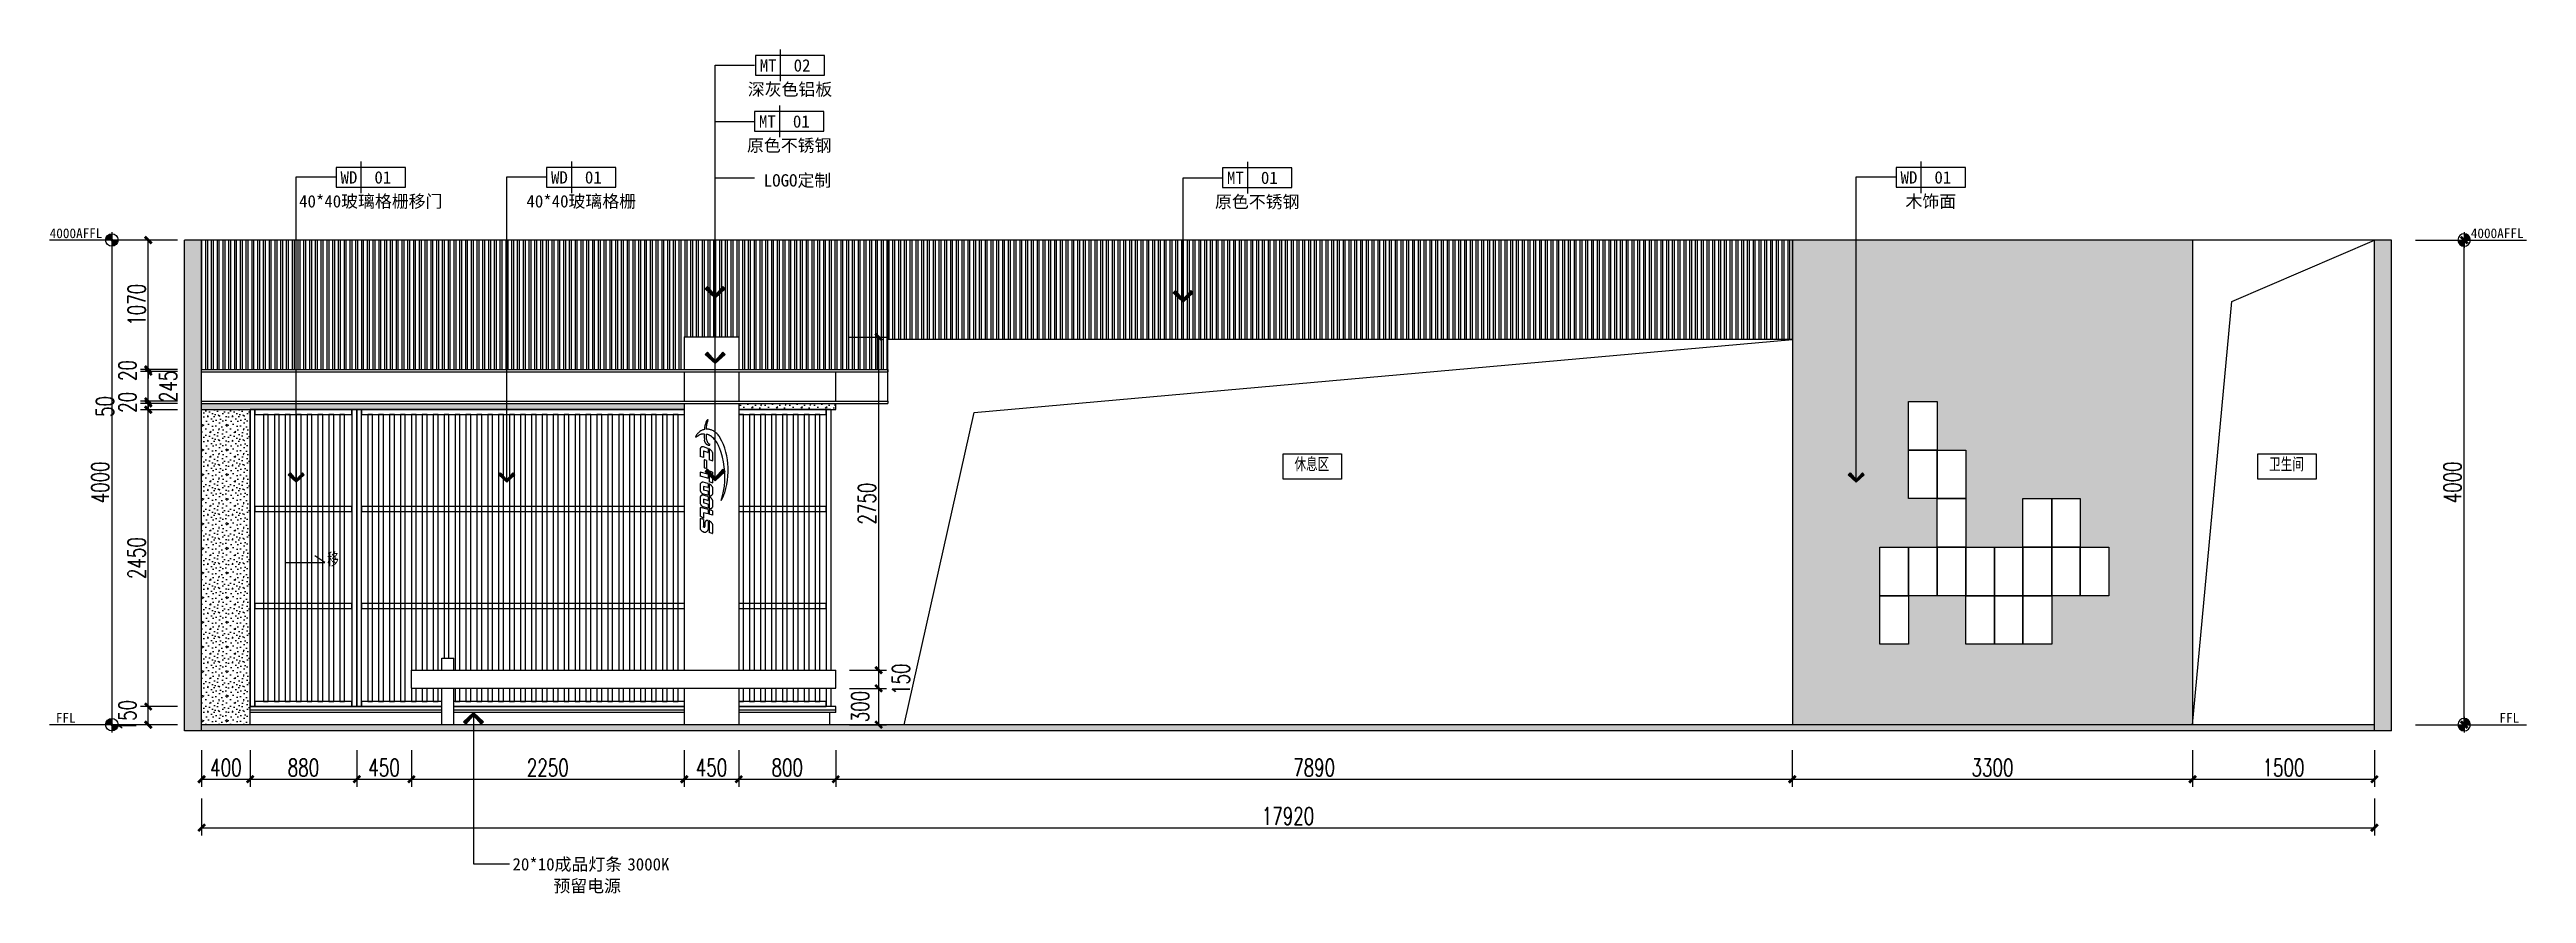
# Model space of a CAD drawing. Header units: millimetres. Extents: x 5625199 to 7433318, y -3316392 to -2552493.
# Drawn here: x 5950062 to 5970490, y -2677916 to -2670950 of the extents above; entities that cross this region are included whole.
import ezdxf
from ezdxf.enums import TextEntityAlignment as Align

# ---------------------------------------------------------------- set-up
doc = ezdxf.new("R2010")
doc.units = ezdxf.units.MM
doc.set_wipeout_variables(frame=1)
doc.header["$PDMODE"] = 35
doc.header["$PDSIZE"] = -10
doc.linetypes.add('M-CENTER', pattern=[11.25, 7.5, -1.25, 1.25, -1.25])
for name, color, linetype in [('155', 155, 'Continuous'), ('DIM', 7, 'Continuous'), ('PL-固定家具', 155, 'Continuous'), ('PL-天花', 30, 'Continuous'), ('PL-文字标注', 2, 'Continuous')]:
    doc.layers.add(name, color=color, linetype=linetype)
doc.styles.add('03.YBC-宋体2.5', font='', dxfattribs={"width": 0.8, "height": 2.5})
doc.styles.add('dop-S', font='')
doc.styles.add('XZC', font='SIMPLEX.SHX', dxfattribs={"width": 0.7, "bigfont": 'hztxt.shx'})
doc.styles.add('宋体', font='', dxfattribs={"width": 0.7})
doc.styles.add('标注-尺寸', font='simplex.shx', dxfattribs={"width": 0.7})
doc.styles.get('03.YBC-宋体2.5').set_extended_font_data('SimSun')
doc.styles.get('dop-S').set_extended_font_data('SimSun')
doc.styles.get('宋体').set_extended_font_data('SimSun')
doc.linetypes.add('LED_LINE', pattern='A,12.7,-5.08,["LED",XZC,S=2.54,R=0,X=-2.54,Y=-1.27],-6.35', length=24.13)
doc.dimstyles.new('90', dxfattribs={"dimscale": 0.9, "dimtxt": 150, "dimasz": 50, "dimexe": 120, "dimexo": 150, "dimgap": 30, "dimtad": 1, "dimdec": 0, "dimrnd": 5, "dimdsep": 46, "dimtxsty": '标注-尺寸', "dimblk": 'ARCHTICK', "dimcen": 0.2, "dimclrd": 8, "dimclre": 8, "dimclrt": 2, "dimadec": 0, "dimazin": 0, "dimtfac": 1, "dimtdec": 0, "dimtmove": 2, "dimatfit": 3, "dimldrblk": 'ccccc', "dimfxl": 300, "dimfxlon": 1, "dimtolj": 1, "dimtzin": 0, "dimarcsym": 0})
doc.dimstyles.new('副本 100', dxfattribs={"dimscale": 0.8, "dimtxt": 180, "dimasz": 70, "dimexe": 80, "dimexo": 100, "dimgap": 30, "dimtad": 1, "dimdec": 0, "dimrnd": 5, "dimdsep": 46, "dimtxsty": '标注-尺寸', "dimblk": 'ARCHTICK', "dimcen": 0.2, "dimdle": 5, "dimclrd": 8, "dimclre": 8, "dimclrt": 2, "dimadec": 0, "dimazin": 0, "dimtfac": 1, "dimtdec": 0, "dimtmove": 2, "dimatfit": 3, "dimldrblk": 'ccccc', "dimfxl": 300, "dimfxlon": 1, "dimtolj": 1, "dimtzin": 0, "dimarcsym": 0})
pattern_1 = [(0, (273595.86, -417279.7), (0, 203.2), [0, -203.2]), (0, (273597.9, -417350.83), (0, 203.2), [0, -203.2]), (0, (273604, -417241.1), (0, 203.2), [0, -203.2]), (338.1986, (273498.33, -417304.09), (609.60005548, -203.19998181), [21.8852496, -1072.3802784]), (216.8699, (273518.65, -417312.22), (609.5999833, 406.40002505), [10.16, -1005.84]), (130.6013, (273510.52, -417318.315), (1016.000085595, -1219.19980049), [18.734024, -1854.677317]), (206.5651, (273443.465, -417342.7), (-203.1998289, -203.2002661), [4.543755, -449.8252624]), (326.3099, (273439.4, -417344.73), (406.39991014, -203.20027117), [7.326579, -725.321587]), (108.4349, (273445.497, -417348.795), (-203.19967553, 406.4000883), [6.4257936, -636.149096]), (225, (273573.51, -417363.02), (-3e-14, -203.200063), [8.620963, -278.7471184]), (0, (273567.42, -417369.12), (203.2, 203.2), [12.192, -191.008]), (135, (273579.61, -417369.12), (-203.200065, 1e-14), [8.62096, -278.7471184]), (251.5651, (273549.13, -417232.97), (203.199675, 406.40009185), [6.425792, -636.149096]), (0, (273547.1, -417239.07), (203.2, 203.2), [10.16, -193.04]), (143.1301, (273557.257, -417239.067), (-609.5999833, 406.40002505), [10.16, -1005.84]), (213.6901, (273441.43, -417230.94), (406.3999075, 203.2002694), [7.326576, -725.321587]), (341.5651, (273435.337, -417235.003), (-406.40009185, 203.199675), [12.851584, -629.7233024]), (126.8699, (273447.53, -417239.067), (406.40002505, -609.5999833), [10.16, -1005.84]), (0, (273500.36, -417239.07), (0, 203.2), [0, -203.2]), (0, (273445.5, -417291.9), (0, 203.2), [0, -203.2]), (0, (273502.4, -417367.08), (0, 203.2), [0, -203.2]), (0, (273557.26, -417304.1), (0, 203.2), [0, -203.2]), (0, (273498.33, -417269.55), (0, 203.2), [0, -203.2]), (0, (273453.62, -417263.45), (0, 203.2), [0, -203.2]), (0, (273471.91, -417275.64), (0, 203.2), [0, -203.2]), (0, (273463.78, -417324.41), (0, 203.2), [0, -203.2]), (0, (273415.02, -417316.28), (0, 203.2), [0, -203.2]), (0, (273417.05, -417269.55), (0, 203.2), [0, -203.2]), (0, (273410.95, -417224.84), (0, 203.2), [0, -203.2]), (0, (273473.94, -417216.72), (0, 203.2), [0, -203.2]), (0, (273518.65, -417208.59), (0, 203.2), [0, -203.2]), (0, (273589.77, -417216.72), (0, 203.2), [0, -203.2]), (0, (273541, -417279.7), (0, 203.2), [0, -203.2]), (0, (273520.68, -417243.13), (0, 203.2), [0, -203.2]), (0, (273536.94, -417340.67), (0, 203.2), [0, -203.2]), (0, (273475.98, -417350.83), (0, 203.2), [0, -203.2]), (0, (273536.94, -417395.53), (0, 203.2), [0, -203.2]), (0, (273469.88, -417383.34), (0, 203.2), [0, -203.2]), (0, (273404.86, -417389.44), (0, 203.2), [0, -203.2]), (0, (273429.24, -417399.6), (0, 203.2), [0, -203.2]), (0, (273431.27, -417371.15), (0, 203.2), [0, -203.2]), (0, (273567.42, -417403.66), (0, 203.2), [0, -203.2]), (0, (273591.8, -417320.35), (0, 203.2), [0, -203.2]), (0, (273581.64, -417259.39), (0, 203.2), [0, -203.2]), (0, (273488.17, -417405.7), (0, 203.2), [0, -203.2])]
pattern_2 = [(90, (273402.825, -417409.755), (-47.625, 3e-15), []), (90, (273418.7, -417393.88), (-47.625, 3e-15), [])]

msp = doc.modelspace()

# ---------------------------------------------------------------- texts
at = {"color": 3, "linetype": 'ByBlock', "ltscale": 10, "insert": (5952351.75, -2675105.97), "char_height": 100, "width": 20529.6213, "attachment_point": 1, "style": '宋体'}
msp.add_mtext('移', dxfattribs=at)
at = {"color": 50, "style": '03.YBC-宋体2.5', "flags": 8}
for tag, p in [('LOGO定制', (5956230.4, -2672030.23)), ('20*10成品灯条', (5954331.91, -2677674.8)), ('3000K', (5955000.82, -2677675.07)), ('预留电源', (5954495.66, -2677854.01))]:
    msp.add_attdef(tag, text='材料名称', height=102.06, dxfattribs=at).set_placement(p, align=Align.MIDDLE_CENTER)

# ---------------------------------------------------------------- blocks, each defined once
blk = doc.blocks.new('G$CAB193E2B')
at = {"layer": 'PL-固定家具', "color": 155, "ltscale": 500}
for points in [[(40, 2450), (0, 2450), (0, 0), (40, 0)], [(840, 2410), (840, 2450), (40, 2450), (40, 2410)], [(880, 2450), (840, 2450), (840, 0), (880, 0)], [(840, 1610), (840, 1650), (40, 1650), (40, 1610)], [(840, 810), (840, 850), (40, 850), (40, 810)], [(840, 0), (840, 40), (40, 40), (40, 0)]]:
    blk.add_lwpolyline(points, close=True, dxfattribs=at)
at = {"layer": 'PL-固定家具', "color": 250, "ltscale": 500}
for points in [[(110, 2410), (110, 40), (150, 40), (150, 2410)], [(200, 2410), (200, 40), (240, 40), (240, 2410)], [(290, 2410), (290, 40), (330, 40), (330, 2410)], [(380, 2410), (380, 40), (420, 40), (420, 2410)], [(470, 2410), (470, 40), (510, 40), (510, 2410)], [(560, 2410), (560, 40), (600, 40), (600, 2410)], [(650, 2410), (650, 40), (690, 40), (690, 2410)], [(740, 2410), (740, 40), (780, 40), (780, 2410)]]:
    blk.add_lwpolyline(points, close=True, dxfattribs=at)
blk = doc.blocks.new('G$C6A503C8D')
for p, q in [((14, 207), (12, 203)), ((15, 210), (14, 207)), ((17, 213), (15, 210)), ((19, 215), (17, 213)), ((22, 218), (19, 215)), ((24, 221), (22, 218)), ((27, 223), (24, 221)), ((29, 225), (27, 223)), ((32, 227), (29, 225)), ((35, 229), (32, 227)), ((38, 231), (35, 229)), ((120, 231), (38, 231)), ((115, 204), (122, 229)), ((115, 204), (115, 204)), ((115, 204), (115, 204)), ((121, 231), (120, 231)), ((121, 231), (121, 231)), ((121, 231), (121, 231)), ((121, 231), (121, 231)), ((121, 230), (121, 231)), ((121, 231), (121, 231)), ((121, 231), (121, 231)), ((121, 231), (121, 231)), ((122, 230), (121, 230)), ((121, 230), (121, 230)), ((121, 230), (121, 230)), ((121, 230), (121, 230)), ((121, 230), (121, 230)), ((122, 230), (122, 230)), ((122, 230), (122, 230)), ((122, 230), (122, 230)), ((122, 229), (122, 230)), ((122, 230), (122, 230)), ((122, 230), (122, 230)), ((122, 230), (122, 230)), ((122, 230), (122, 230)), ((122, 230), (122, 230)), ((122, 229), (122, 229)), ((122, 229), (122, 229)), ((122, 229), (122, 229)), ((122, 229), (122, 229)), ((122, 229), (122, 229)), ((122, 229), (122, 229)), ((124, 206), (141, 230)), ((124, 206), (124, 205)), ((124, 206), (124, 206)), ((124, 205), (124, 205)), ((124, 205), (124, 205)), ((124, 205), (124, 205)), ((124, 205), (124, 205)), ((124, 205), (124, 205)), ((124, 205), (124, 205)), ((124, 205), (124, 205)), ((124, 205), (124, 205)), ((124, 205), (124, 205)), ((124, 205), (124, 205)), ((124, 205), (124, 204)), ((124, 204), (124, 204)), ((124, 204), (124, 204)), ((124, 204), (124, 204)), ((141, 231), (141, 231)), ((142, 231), (141, 231)), ((141, 231), (141, 230)), ((141, 230), (141, 230)), ((141, 230), (141, 230)), ((141, 230), (141, 230)), ((141, 230), (141, 230)), ((141, 230), (141, 230)), ((141, 230), (141, 230)), ((141, 230), (141, 230)), ((142, 231), (142, 231)), ((142, 231), (142, 231)), ((142, 231), (142, 231)), ((142, 231), (142, 231)), ((142, 231), (142, 231)), ((211, 231), (142, 231)), ((196, 165), (212, 229)), ((212, 231), (211, 231)), ((211, 231), (211, 231)), ((211, 231), (211, 231)), ((211, 231), (211, 231)), ((211, 231), (211, 231)), ((211, 231), (211, 231)), ((211, 231), (211, 231)), ((212, 230), (212, 231)), ((212, 230), (212, 230)), ((212, 230), (212, 230)), ((212, 229), (212, 230)), ((212, 230), (212, 230)), ((212, 230), (212, 230)), ((212, 230), (212, 230)), ((212, 230), (212, 230)), ((212, 230), (212, 230)), ((212, 230), (212, 230)), ((212, 230), (212, 230)), ((212, 230), (212, 230)), ((212, 230), (212, 230)), ((212, 230), (212, 230)), ((212, 230), (212, 230)), ((212, 229), (212, 229)), ((212, 229), (212, 229)), ((212, 229), (212, 229)), ((212, 229), (212, 229)), ((212, 229), (212, 229)), ((212, 229), (212, 229)), ((219, 206), (218, 203)), ((220, 208), (219, 206)), ((222, 211), (220, 208)), ((223, 213), (222, 211)), ((225, 215), (223, 213)), ((226, 217), (225, 215)), ((228, 219), (226, 217)), ((230, 221), (228, 219)), ((233, 223), (230, 221)), ((235, 224), (233, 223)), ((237, 226), (235, 224)), ((240, 227), (237, 226)), ((242, 228), (240, 227)), ((245, 229), (242, 228)), ((247, 229), (245, 229)), ((250, 230), (247, 229)), ((253, 230), (250, 230)), ((255, 231), (253, 230)), ((258, 231), (255, 231)), ((296, 231), (258, 231)), ((297, 230), (296, 231)), ((299, 230), (297, 230)), ((300, 230), (299, 230)), ((301, 229), (300, 230)), ((303, 229), (301, 229)), ((304, 228), (303, 229)), ((305, 228), (304, 228)), ((304, 166), (315, 206)), ((306, 227), (305, 228)), ((307, 226), (306, 227)), ((308, 225), (307, 226)), ((309, 224), (308, 225)), ((310, 223), (309, 224)), ((311, 222), (310, 223)), ((312, 221), (311, 222)), ((312, 220), (312, 221)), ((313, 219), (312, 220)), ((314, 218), (313, 219)), ((314, 216), (314, 218)), ((314, 215), (314, 216)), ((315, 214), (314, 215)), ((315, 212), (315, 214)), ((315, 211), (315, 212)), ((315, 210), (315, 211)), ((315, 208), (315, 210)), ((315, 207), (315, 208)), ((315, 206), (315, 207)), ((325, 206), (324, 203)), ((326, 208), (325, 206)), ((327, 211), (326, 208)), ((329, 213), (327, 211)), ((331, 215), (329, 213)), ((332, 217), (331, 215)), ((334, 219), (332, 217)), ((336, 221), (334, 219)), ((338, 223), (336, 221)), ((341, 224), (338, 223)), ((343, 226), (341, 224)), ((346, 227), (343, 226)), ((348, 228), (346, 227)), ((351, 229), (348, 228)), ((353, 229), (351, 229)), ((356, 230), (353, 229)), ((359, 230), (356, 230)), ((361, 231), (359, 230)), ((364, 231), (361, 231)), ((402, 231), (364, 231)), ((403, 230), (402, 231)), ((405, 230), (403, 230)), ((406, 230), (405, 230)), ((407, 229), (406, 230)), ((409, 229), (407, 229)), ((410, 228), (409, 229)), ((411, 228), (410, 228)), ((410, 166), (421, 206)), ((412, 227), (411, 228)), ((413, 226), (412, 227)), ((414, 225), (413, 226)), ((415, 224), (414, 225)), ((416, 223), (415, 224)), ((417, 222), (416, 223)), ((418, 221), (417, 222)), ((418, 220), (418, 221)), ((419, 219), (418, 220)), ((419, 218), (419, 219)), ((420, 216), (419, 218)), ((420, 215), (420, 216)), ((421, 214), (420, 215)), ((421, 212), (421, 214)), ((421, 211), (421, 212)), ((421, 210), (421, 211)), ((421, 208), (421, 210)), ((421, 207), (421, 208)), ((421, 206), (421, 207)), ((456, 166), (473, 230)), ((473, 231), (473, 230)), ((474, 231), (473, 231)), ((473, 230), (473, 230)), ((473, 230), (473, 230)), ((473, 230), (473, 230)), ((473, 230), (473, 230)), ((473, 230), (473, 230)), ((473, 230), (473, 230)), ((473, 230), (473, 230)), ((473, 230), (473, 230)), ((473, 230), (473, 230)), ((473, 230), (473, 230)), ((473, 230), (473, 230)), ((473, 230), (473, 230)), ((473, 230), (473, 230)), ((474, 231), (474, 231)), ((474, 231), (474, 231)), ((474, 231), (474, 231)), ((474, 231), (474, 231)), ((474, 231), (474, 231)), ((474, 231), (474, 231)), ((504, 231), (474, 231)), ((489, 166), (505, 229)), ((505, 231), (504, 231)), ((504, 231), (504, 231)), ((504, 231), (504, 231)), ((504, 231), (504, 231)), ((504, 231), (504, 231)), ((505, 231), (505, 231)), ((505, 231), (505, 231)), ((505, 230), (505, 231)), ((505, 230), (505, 230)), ((505, 230), (505, 230)), ((505, 230), (505, 230)), ((505, 230), (505, 230)), ((505, 230), (505, 230)), ((505, 230), (505, 230)), ((505, 230), (505, 230)), ((505, 229), (505, 230)), ((505, 230), (505, 230)), ((505, 230), (505, 230)), ((505, 230), (505, 230)), ((505, 230), (505, 230)), ((505, 230), (505, 230)), ((505, 230), (505, 230)), ((505, 229), (505, 229)), ((505, 229), (505, 229)), ((505, 229), (505, 229)), ((505, 229), (505, 229)), ((505, 229), (505, 229)), ((505, 229), (505, 229)), ((625, 203), (635, 231)), ((696, 231), (635, 231)), ((697, 230), (696, 231)), ((698, 230), (697, 230)), ((700, 230), (698, 230)), ((701, 229), (700, 230)), ((702, 229), (701, 229)), ((703, 228), (702, 229)), ((705, 228), (703, 228)), ((706, 227), (705, 228)), ((707, 226), (706, 227)), ((708, 225), (707, 226)), ((709, 224), (708, 225)), ((710, 223), (709, 224)), ((710, 222), (710, 223)), ((711, 221), (710, 222)), ((712, 220), (711, 221)), ((713, 219), (712, 220)), ((713, 218), (713, 219)), ((714, 217), (713, 218)), ((714, 215), (714, 217)), ((714, 214), (714, 215)), ((714, 213), (714, 214)), ((715, 211), (714, 213)), ((714, 206), (715, 207)), ((714, 205), (714, 206)), ((714, 203), (714, 205)), ((715, 210), (715, 211)), ((715, 209), (715, 210)), ((715, 207), (715, 209)), ((795, 269), (803, 255)), ((801, 266), (795, 269)), ((807, 263), (801, 266)), ((803, 255), (811, 241)), ((813, 260), (807, 263)), ((813, 236), (811, 241)), ((818, 256), (813, 260)), ((815, 231), (813, 236)), ((816, 226), (815, 231)), ((818, 221), (816, 226)), ((823, 252), (818, 256)), ((818, 216), (818, 221)), ((819, 211), (818, 216)), ((819, 206), (819, 211)), ((819, 201), (819, 206)), ((828, 247), (823, 252)), ((833, 242), (828, 247)), ((837, 237), (833, 242)), ((841, 232), (837, 237)), ((845, 226), (841, 232)), ((848, 220), (845, 226)), ((851, 214), (848, 220)), ((853, 208), (851, 214)), ((855, 202), (853, 208)), ((0, 131), (6, 155)), ((0, 131), (0, 131)), ((0, 131), (0, 130)), ((0, 131), (0, 131)), ((0, 130), (0, 130)), ((0, 130), (0, 130)), ((0, 130), (0, 130)), ((0, 130), (0, 130)), ((0, 130), (0, 129)), ((0, 130), (0, 130)), ((0, 130), (0, 130)), ((0, 130), (0, 130)), ((0, 130), (0, 130)), ((0, 130), (0, 130)), ((0, 130), (0, 130)), ((0, 129), (0, 129)), ((0, 129), (0, 129)), ((0, 129), (0, 129)), ((0, 129), (1, 129)), ((1, 129), (1, 129)), ((1, 129), (1, 129)), ((1, 129), (1, 129)), ((1, 129), (1, 129)), ((1, 129), (1, 129)), ((1, 129), (1, 129)), ((1, 129), (1, 129)), ((1, 129), (1, 129)), ((1, 129), (1, 129)), ((1, 129), (1, 129)), ((75, 129), (1, 129)), ((6, 155), (6, 155)), ((7, 155), (6, 155)), ((7, 156), (7, 156)), ((7, 156), (7, 156)), ((7, 156), (7, 155)), ((7, 156), (7, 156)), ((7, 156), (7, 156)), ((7, 156), (7, 156)), ((7, 156), (7, 156)), ((7, 156), (7, 156)), ((7, 156), (7, 156)), ((7, 156), (7, 156)), ((7, 156), (7, 156)), ((7, 156), (7, 156)), ((7, 156), (7, 156)), ((8, 156), (7, 156)), ((7, 156), (7, 156)), ((7, 155), (7, 155)), ((7, 155), (7, 155)), ((101, 156), (8, 156)), ((8, 156), (8, 156)), ((8, 156), (8, 156)), ((8, 156), (8, 156)), ((11, 198), (10, 196)), ((10, 196), (10, 194)), ((10, 194), (10, 192)), ((10, 192), (10, 190)), ((10, 190), (11, 188)), ((12, 203), (11, 202)), ((11, 202), (11, 200)), ((11, 200), (11, 198)), ((11, 188), (11, 186)), ((11, 186), (11, 185)), ((11, 185), (12, 183)), ((12, 183), (13, 181)), ((13, 181), (14, 179)), ((14, 179), (14, 178)), ((14, 178), (15, 176)), ((15, 176), (17, 175)), ((17, 175), (18, 173)), ((18, 173), (19, 172)), ((19, 172), (21, 170)), ((21, 170), (22, 169)), ((22, 169), (24, 168)), ((24, 168), (25, 167)), ((25, 167), (27, 166)), ((27, 166), (29, 165)), ((29, 165), (30, 165)), ((30, 165), (31, 165)), ((31, 165), (31, 165)), ((31, 165), (31, 165)), ((31, 165), (31, 165)), ((31, 165), (31, 165)), ((104, 165), (31, 165)), ((50, 199), (51, 200)), ((50, 199), (50, 198)), ((50, 199), (50, 199)), ((50, 199), (50, 199)), ((50, 198), (50, 197)), ((50, 198), (50, 198)), ((50, 197), (50, 196)), ((50, 197), (50, 197)), ((50, 196), (50, 195)), ((50, 196), (50, 196)), ((50, 196), (50, 196)), ((50, 195), (50, 194)), ((50, 195), (50, 195)), ((50, 194), (51, 194)), ((51, 201), (52, 202)), ((51, 200), (51, 201)), ((51, 201), (51, 201)), ((51, 194), (51, 193)), ((51, 194), (51, 194)), ((51, 193), (52, 193)), ((51, 193), (51, 193)), ((52, 202), (52, 202)), ((52, 202), (53, 202)), ((52, 193), (52, 192)), ((52, 192), (53, 192)), ((52, 192), (52, 192)), ((53, 202), (53, 203)), ((53, 203), (54, 203)), ((53, 192), (53, 191)), ((53, 192), (53, 192)), ((53, 191), (54, 191)), ((54, 203), (54, 203)), ((54, 203), (55, 203)), ((54, 191), (55, 191)), ((54, 191), (54, 191)), ((54, 191), (54, 191)), ((55, 203), (56, 203)), ((55, 191), (56, 191)), ((55, 191), (55, 191)), ((114, 203), (56, 203)), ((91, 191), (56, 191)), ((56, 191), (56, 191)), ((75, 129), (75, 129)), ((75, 129), (75, 129)), ((75, 129), (75, 129)), ((75, 129), (76, 129)), ((76, 129), (78, 130)), ((76, 129), (76, 129)), ((76, 129), (76, 129)), ((78, 130), (81, 131)), ((81, 131), (83, 133)), ((83, 133), (86, 134)), ((86, 134), (88, 136)), ((88, 136), (90, 138)), ((90, 138), (92, 140)), ((92, 190), (91, 191)), ((93, 190), (92, 190)), ((92, 140), (94, 142)), ((94, 190), (93, 190)), ((96, 189), (94, 190)), ((94, 142), (96, 144)), ((97, 189), (96, 189)), ((96, 144), (98, 147)), ((98, 188), (97, 189)), ((99, 187), (98, 188)), ((98, 147), (99, 149)), ((100, 186), (99, 187)), ((99, 149), (101, 152)), ((101, 186), (100, 186)), ((101, 185), (101, 186)), ((102, 184), (101, 185)), ((101, 156), (101, 156)), ((101, 156), (101, 156)), ((101, 156), (101, 156)), ((101, 156), (101, 156)), ((101, 156), (101, 156)), ((101, 156), (101, 156)), ((101, 156), (101, 156)), ((101, 156), (101, 156)), ((101, 156), (101, 156)), ((102, 156), (101, 156)), ((101, 156), (101, 156)), ((101, 152), (102, 154)), ((103, 183), (102, 184)), ((102, 155), (102, 156)), ((102, 156), (102, 156)), ((102, 156), (102, 156)), ((102, 156), (102, 156)), ((102, 156), (102, 156)), ((102, 156), (102, 156)), ((102, 155), (102, 155)), ((102, 155), (102, 155)), ((102, 155), (102, 155)), ((102, 154), (102, 155)), ((102, 155), (102, 155)), ((102, 155), (102, 155)), ((102, 155), (102, 155)), ((102, 155), (102, 155)), ((102, 155), (102, 155)), ((102, 155), (102, 155)), ((102, 155), (102, 155)), ((102, 154), (102, 154)), ((102, 154), (102, 154)), ((102, 154), (102, 154)), ((104, 182), (103, 183)), ((104, 181), (104, 182)), ((105, 180), (104, 181)), ((104, 165), (104, 165)), ((104, 165), (104, 165)), ((104, 165), (104, 165)), ((104, 165), (105, 165)), ((104, 165), (104, 165)), ((104, 165), (104, 165)), ((105, 179), (105, 180)), ((106, 178), (105, 179)), ((105, 166), (106, 167)), ((105, 165), (105, 166)), ((105, 166), (105, 166)), ((105, 165), (105, 165)), ((105, 165), (105, 165)), ((105, 165), (105, 165)), ((105, 165), (105, 165)), ((105, 165), (105, 165)), ((105, 165), (105, 165)), ((105, 165), (105, 165)), ((105, 165), (105, 165)), ((105, 165), (105, 165)), ((105, 165), (105, 165)), ((105, 165), (105, 165)), ((106, 176), (106, 178)), ((106, 175), (106, 176)), ((106, 174), (106, 175)), ((106, 173), (106, 174)), ((106, 172), (106, 173)), ((106, 170), (106, 172)), ((106, 169), (106, 170)), ((106, 168), (106, 169)), ((106, 167), (106, 168)), ((114, 203), (114, 203)), ((114, 203), (114, 203)), ((114, 203), (114, 203)), ((114, 203), (114, 203)), ((114, 203), (115, 203)), ((115, 204), (115, 204)), ((115, 204), (115, 204)), ((115, 204), (115, 204)), ((115, 204), (115, 204)), ((115, 203), (115, 204)), ((115, 204), (115, 204)), ((115, 204), (115, 204)), ((115, 204), (115, 204)), ((115, 204), (115, 204)), ((115, 204), (115, 204)), ((115, 204), (115, 204)), ((115, 204), (115, 204)), ((115, 204), (115, 204)), ((115, 203), (115, 203)), ((124, 204), (125, 204)), ((124, 204), (124, 204)), ((124, 204), (124, 204)), ((124, 204), (124, 204)), ((124, 204), (124, 204)), ((124, 204), (124, 204)), ((124, 204), (124, 204)), ((124, 204), (124, 204)), ((124, 204), (124, 204)), ((125, 204), (125, 204)), ((125, 204), (125, 203)), ((125, 204), (125, 204)), ((125, 203), (125, 203)), ((125, 203), (125, 203)), ((125, 203), (125, 203)), ((125, 203), (125, 203)), ((125, 203), (125, 203)), ((125, 203), (125, 203)), ((168, 203), (125, 203)), ((151, 129), (158, 156)), ((187, 129), (151, 129)), ((194, 156), (158, 156)), ((160, 165), (169, 202)), ((196, 165), (160, 165)), ((168, 203), (168, 203)), ((168, 203), (168, 203)), ((168, 203), (168, 203)), ((168, 203), (168, 203)), ((168, 203), (168, 203)), ((168, 203), (168, 203)), ((168, 203), (168, 203)), ((169, 203), (168, 203)), ((169, 203), (169, 203)), ((169, 203), (169, 203)), ((169, 203), (169, 203)), ((169, 203), (169, 203)), ((169, 203), (169, 203)), ((169, 203), (169, 203)), ((169, 203), (169, 203)), ((169, 203), (169, 203)), ((169, 203), (169, 203)), ((169, 203), (169, 203)), ((169, 202), (169, 203)), ((169, 202), (169, 202)), ((169, 202), (169, 202)), ((169, 202), (169, 202)), ((169, 202), (169, 202)), ((169, 202), (169, 202)), ((169, 202), (169, 202)), ((169, 202), (169, 202)), ((169, 202), (169, 202)), ((169, 202), (169, 202)), ((187, 129), (194, 156)), ((205, 154), (204, 153)), ((204, 153), (204, 152)), ((204, 152), (204, 150)), ((204, 150), (204, 149)), ((204, 149), (204, 148)), ((204, 148), (204, 147)), ((204, 147), (204, 145)), ((204, 145), (204, 144)), ((204, 144), (204, 143)), ((204, 143), (205, 142)), ((206, 156), (205, 156)), ((205, 156), (205, 156)), ((205, 156), (205, 156)), ((205, 156), (205, 156)), ((205, 156), (205, 155)), ((205, 155), (205, 155)), ((205, 155), (205, 155)), ((205, 155), (205, 154)), ((205, 142), (205, 140)), ((205, 140), (205, 139)), ((205, 139), (206, 138)), ((299, 156), (206, 156)), ((206, 156), (206, 156)), ((206, 156), (206, 156)), ((206, 156), (206, 156)), ((206, 156), (206, 156)), ((206, 156), (206, 156)), ((206, 156), (206, 156)), ((206, 156), (206, 156)), ((206, 156), (206, 156)), ((206, 156), (206, 156)), ((206, 156), (206, 156)), ((206, 156), (206, 156)), ((206, 138), (207, 137)), ((207, 137), (207, 136)), ((207, 136), (208, 135)), ((208, 166), (218, 203)), ((208, 166), (208, 165)), ((208, 166), (208, 166)), ((208, 166), (208, 166)), ((208, 166), (208, 166)), ((208, 166), (208, 166)), ((208, 166), (208, 166)), ((208, 166), (208, 166)), ((208, 166), (208, 166)), ((208, 166), (208, 166)), ((208, 166), (208, 166)), ((208, 166), (208, 166)), ((208, 165), (209, 165)), ((208, 165), (208, 165)), ((208, 165), (208, 165)), ((208, 135), (209, 134)), ((209, 165), (210, 165)), ((209, 165), (209, 165)), ((209, 165), (209, 165)), ((209, 165), (209, 165)), ((209, 165), (209, 165)), ((209, 165), (209, 165)), ((209, 165), (209, 165)), ((209, 165), (209, 165)), ((209, 165), (209, 165)), ((209, 165), (209, 165)), ((209, 165), (209, 165)), ((209, 165), (209, 165)), ((209, 165), (209, 165)), ((209, 134), (210, 133)), ((210, 165), (210, 165)), ((240, 165), (210, 165)), ((210, 133), (211, 132)), ((211, 132), (212, 131)), ((212, 131), (213, 131)), ((213, 131), (214, 130)), ((214, 130), (215, 130)), ((215, 130), (216, 129)), ((216, 129), (216, 129)), ((216, 129), (216, 129)), ((216, 129), (217, 129)), ((274, 129), (217, 129)), ((217, 129), (217, 129)), ((217, 129), (217, 129)), ((217, 129), (217, 129)), ((240, 165), (241, 165)), ((240, 165), (240, 165)), ((240, 165), (240, 165)), ((240, 165), (240, 165)), ((240, 165), (240, 165)), ((240, 165), (240, 165)), ((240, 165), (240, 165)), ((240, 165), (240, 165)), ((240, 165), (240, 165)), ((240, 165), (240, 165)), ((240, 165), (240, 165)), ((241, 166), (251, 202)), ((241, 166), (241, 166)), ((241, 166), (241, 166)), ((241, 165), (241, 166)), ((241, 165), (241, 165)), ((241, 165), (241, 165)), ((241, 165), (241, 165)), ((241, 165), (241, 165)), ((241, 165), (241, 165)), ((241, 165), (241, 165)), ((241, 165), (241, 165)), ((252, 203), (251, 203)), ((251, 203), (251, 203)), ((251, 203), (251, 203)), ((251, 203), (251, 203)), ((251, 203), (251, 203)), ((251, 203), (251, 203)), ((251, 203), (251, 203)), ((251, 203), (251, 203)), ((251, 203), (251, 202)), ((251, 203), (251, 203)), ((251, 203), (251, 203)), ((251, 203), (251, 203)), ((251, 203), (251, 203)), ((251, 203), (251, 203)), ((251, 202), (251, 202)), ((251, 202), (251, 202)), ((252, 203), (252, 203)), ((252, 203), (252, 203)), ((252, 203), (252, 203)), ((279, 203), (252, 203)), ((252, 203), (252, 203)), ((252, 203), (252, 203)), ((270, 56), (286, 48)), ((270, 56), (309, 46)), ((271, 166), (281, 202)), ((271, 166), (271, 165)), ((271, 166), (271, 166)), ((271, 166), (271, 166)), ((271, 166), (271, 166)), ((271, 166), (271, 166)), ((271, 166), (271, 166)), ((271, 166), (271, 166)), ((271, 166), (271, 166)), ((271, 166), (271, 166)), ((271, 166), (271, 166)), ((271, 166), (271, 166)), ((271, 165), (272, 165)), ((272, 165), (273, 165)), ((272, 165), (272, 165)), ((272, 165), (272, 165)), ((272, 165), (272, 165)), ((272, 165), (272, 165)), ((272, 165), (272, 165)), ((272, 165), (272, 165)), ((272, 165), (272, 165)), ((272, 165), (272, 165)), ((272, 165), (272, 165)), ((272, 165), (272, 165)), ((272, 165), (272, 165)), ((272, 165), (272, 165)), ((272, 165), (272, 165)), ((273, 165), (273, 165)), ((273, 165), (273, 165)), ((303, 165), (273, 165)), ((274, 129), (274, 129)), ((274, 129), (274, 129)), ((274, 129), (274, 129)), ((274, 129), (274, 129)), ((274, 129), (274, 129)), ((274, 129), (275, 129)), ((275, 129), (277, 130)), ((277, 130), (280, 131)), ((279, 203), (279, 203)), ((279, 203), (279, 203)), ((280, 203), (279, 203)), ((281, 203), (280, 203)), ((280, 203), (280, 203)), ((280, 203), (280, 203)), ((280, 203), (280, 203)), ((280, 203), (280, 203)), ((280, 203), (280, 203)), ((280, 203), (280, 203)), ((280, 203), (280, 203)), ((280, 203), (280, 203)), ((280, 203), (280, 203)), ((280, 203), (280, 203)), ((280, 203), (280, 203)), ((280, 203), (280, 203)), ((280, 203), (280, 203)), ((280, 131), (282, 133)), ((281, 202), (281, 203)), ((281, 203), (281, 203)), ((281, 202), (281, 202)), ((281, 202), (281, 202)), ((281, 202), (281, 202)), ((281, 202), (281, 202)), ((281, 202), (281, 202)), ((281, 202), (281, 202)), ((281, 202), (281, 202)), ((281, 202), (281, 202)), ((281, 202), (281, 202)), ((282, 133), (285, 134)), ((285, 134), (287, 136)), ((286, 48), (302, 41)), ((287, 136), (289, 138)), ((289, 138), (291, 140)), ((291, 140), (293, 142)), ((293, 142), (295, 144)), ((295, 144), (297, 147)), ((297, 147), (298, 149)), ((298, 149), (300, 152)), ((300, 156), (299, 156)), ((301, 156), (300, 156)), ((300, 156), (300, 156)), ((300, 156), (300, 156)), ((300, 156), (300, 156)), ((300, 156), (300, 156)), ((300, 156), (300, 156)), ((300, 156), (300, 156)), ((300, 156), (300, 156)), ((300, 156), (300, 156)), ((300, 156), (300, 156)), ((300, 156), (300, 156)), ((300, 156), (300, 156)), ((300, 152), (301, 154)), ((301, 155), (301, 156)), ((301, 156), (301, 156)), ((301, 156), (301, 156)), ((301, 156), (301, 156)), ((301, 154), (301, 155)), ((301, 155), (301, 155)), ((301, 155), (301, 155)), ((301, 155), (301, 155)), ((301, 155), (301, 155)), ((301, 155), (301, 155)), ((301, 155), (301, 155)), ((301, 155), (301, 155)), ((301, 155), (301, 155)), ((301, 155), (301, 155)), ((301, 155), (301, 155)), ((301, 154), (301, 154)), ((301, 154), (301, 154)), ((301, 154), (301, 154)), ((302, 41), (318, 34)), ((303, 165), (304, 165)), ((303, 165), (303, 165)), ((303, 165), (303, 165)), ((303, 165), (303, 165)), ((303, 165), (303, 165)), ((303, 165), (303, 165)), ((303, 165), (303, 165)), ((303, 165), (303, 165)), ((303, 165), (303, 165)), ((303, 165), (303, 165)), ((304, 166), (304, 166)), ((304, 166), (304, 166)), ((304, 165), (304, 166)), ((304, 165), (304, 165)), ((304, 165), (304, 165)), ((304, 165), (304, 165)), ((304, 165), (304, 165)), ((304, 165), (304, 165)), ((304, 165), (304, 165)), ((304, 165), (304, 165)), ((304, 165), (304, 165)), ((309, 46), (349, 37)), ((311, 154), (310, 153)), ((310, 153), (310, 152)), ((310, 152), (310, 150)), ((310, 150), (310, 149)), ((310, 149), (310, 148)), ((310, 148), (310, 147)), ((310, 147), (310, 145)), ((310, 145), (310, 144)), ((310, 144), (310, 143)), ((310, 143), (310, 142)), ((310, 142), (311, 140)), ((311, 156), (311, 155)), ((311, 156), (311, 156)), ((311, 156), (311, 156)), ((311, 156), (311, 156)), ((311, 156), (311, 156)), ((312, 156), (311, 156)), ((311, 155), (311, 155)), ((311, 155), (311, 154)), ((311, 155), (311, 155)), ((311, 140), (311, 139)), ((311, 139), (312, 138)), ((405, 156), (312, 156)), ((312, 156), (312, 156)), ((312, 156), (312, 156)), ((312, 156), (312, 156)), ((312, 156), (312, 156)), ((312, 156), (312, 156)), ((312, 156), (312, 156)), ((312, 156), (312, 156)), ((312, 156), (312, 156)), ((312, 156), (312, 156)), ((312, 156), (312, 156)), ((312, 138), (313, 137)), ((313, 137), (313, 136)), ((313, 136), (314, 135)), ((314, 166), (324, 203)), ((314, 166), (314, 165)), ((314, 166), (314, 166)), ((314, 166), (314, 166)), ((314, 166), (314, 166)), ((314, 166), (314, 166)), ((314, 166), (314, 166)), ((314, 166), (314, 166)), ((314, 166), (314, 166)), ((314, 166), (314, 166)), ((314, 166), (314, 166)), ((314, 166), (314, 166)), ((314, 165), (315, 165)), ((314, 165), (314, 165)), ((314, 165), (314, 165)), ((314, 165), (314, 165)), ((314, 135), (315, 134)), ((315, 165), (315, 165)), ((315, 165), (315, 165)), ((315, 165), (315, 165)), ((315, 165), (315, 165)), ((315, 165), (316, 165)), ((315, 165), (315, 165)), ((315, 165), (315, 165)), ((315, 165), (315, 165)), ((315, 165), (315, 165)), ((315, 165), (315, 165)), ((315, 165), (315, 165)), ((315, 165), (315, 165)), ((315, 165), (315, 165)), ((315, 134), (316, 133)), ((346, 165), (316, 165)), ((316, 133), (317, 132)), ((317, 132), (318, 131)), ((318, 131), (319, 131)), ((318, 34), (335, 28)), ((319, 131), (320, 130)), ((320, 130), (321, 130)), ((321, 130), (322, 129)), ((322, 129), (323, 129)), ((322, 129), (322, 129)), ((322, 129), (322, 129)), ((322, 129), (322, 129)), ((380, 129), (323, 129)), ((323, 129), (323, 129)), ((323, 129), (323, 129)), ((335, 28), (369, 19)), ((346, 165), (347, 165)), ((346, 165), (346, 165)), ((346, 165), (346, 165)), ((346, 165), (346, 165)), ((346, 165), (346, 165)), ((346, 165), (346, 165)), ((346, 165), (346, 165)), ((346, 165), (346, 165)), ((346, 165), (346, 165)), ((346, 165), (346, 165)), ((346, 165), (346, 165)), ((346, 165), (346, 165)), ((347, 166), (357, 202)), ((347, 166), (347, 166)), ((347, 166), (347, 166)), ((347, 165), (347, 166)), ((347, 165), (347, 165)), ((347, 165), (347, 165)), ((347, 165), (347, 165)), ((347, 165), (347, 165)), ((347, 165), (347, 165)), ((347, 165), (347, 165)), ((349, 37), (388, 31)), ((357, 203), (357, 202)), ((357, 203), (357, 203)), ((357, 203), (357, 203)), ((357, 203), (357, 203)), ((357, 203), (357, 203)), ((357, 203), (357, 203)), ((357, 203), (357, 203)), ((357, 203), (357, 203)), ((357, 203), (357, 203)), ((357, 203), (357, 203)), ((357, 203), (357, 203)), ((357, 203), (357, 203)), ((357, 203), (357, 203)), ((357, 203), (357, 203)), ((358, 203), (357, 203)), ((357, 202), (357, 202)), ((357, 202), (357, 202)), ((385, 203), (358, 203)), ((358, 203), (358, 203)), ((358, 203), (358, 203)), ((358, 203), (358, 203)), ((358, 203), (358, 203)), ((369, 19), (403, 11)), ((377, 166), (387, 202)), ((377, 166), (377, 166)), ((377, 166), (377, 166)), ((377, 166), (377, 166)), ((377, 166), (377, 166)), ((377, 166), (377, 166)), ((377, 166), (377, 165)), ((377, 166), (377, 166)), ((377, 166), (377, 166)), ((377, 166), (377, 166)), ((377, 166), (377, 166)), ((377, 166), (377, 166)), ((377, 165), (378, 165)), ((377, 165), (377, 165)), ((377, 165), (377, 165)), ((378, 165), (378, 165)), ((378, 165), (379, 165)), ((378, 165), (378, 165)), ((378, 165), (378, 165)), ((378, 165), (378, 165)), ((378, 165), (378, 165)), ((378, 165), (378, 165)), ((378, 165), (378, 165)), ((378, 165), (378, 165)), ((378, 165), (378, 165)), ((378, 165), (378, 165)), ((378, 165), (378, 165)), ((378, 165), (378, 165)), ((379, 165), (379, 165)), ((409, 165), (379, 165)), ((380, 129), (383, 130)), ((380, 129), (380, 129)), ((380, 129), (380, 129)), ((380, 129), (380, 129)), ((380, 129), (380, 129)), ((380, 129), (380, 129)), ((380, 129), (380, 129)), ((383, 130), (386, 131)), ((385, 203), (385, 203)), ((385, 203), (385, 203)), ((385, 203), (385, 203)), ((386, 203), (385, 203)), ((386, 203), (386, 203)), ((386, 203), (386, 203)), ((386, 203), (386, 203)), ((386, 203), (386, 203)), ((386, 203), (386, 203)), ((386, 203), (386, 203)), ((386, 203), (386, 203)), ((386, 203), (386, 203)), ((386, 203), (386, 203)), ((386, 203), (386, 203)), ((386, 203), (386, 203)), ((386, 203), (386, 203)), ((386, 203), (386, 203)), ((386, 203), (386, 203)), ((387, 202), (386, 203)), ((386, 131), (388, 133)), ((387, 202), (387, 202)), ((387, 202), (387, 202)), ((387, 202), (387, 202)), ((387, 202), (387, 202)), ((387, 202), (387, 202)), ((387, 202), (387, 202)), ((387, 202), (387, 202)), ((387, 202), (387, 202)), ((387, 202), (387, 202)), ((388, 133), (391, 134)), ((388, 31), (429, 28)), ((391, 134), (393, 136)), ((393, 136), (395, 138)), ((395, 138), (397, 140)), ((397, 140), (399, 142)), ((399, 142), (401, 144)), ((401, 144), (403, 147)), ((403, 147), (404, 149)), ((403, 11), (438, 6)), ((404, 149), (406, 152)), ((405, 156), (405, 156)), ((406, 156), (405, 156)), ((406, 156), (406, 156)), ((406, 156), (406, 156)), ((406, 156), (406, 156)), ((407, 156), (406, 156)), ((406, 156), (406, 156)), ((406, 156), (406, 156)), ((406, 156), (406, 156)), ((406, 156), (406, 156)), ((406, 156), (406, 156)), ((406, 156), (406, 156)), ((406, 156), (406, 156)), ((406, 156), (406, 156)), ((406, 152), (407, 154)), ((407, 156), (407, 156)), ((407, 155), (407, 156)), ((407, 156), (407, 156)), ((407, 155), (407, 155)), ((407, 155), (407, 155)), ((407, 155), (407, 155)), ((407, 155), (407, 155)), ((407, 155), (407, 155)), ((407, 154), (407, 155)), ((407, 155), (407, 155)), ((407, 155), (407, 155)), ((407, 155), (407, 155)), ((407, 155), (407, 155)), ((407, 155), (407, 155)), ((407, 154), (407, 154)), ((407, 154), (407, 154)), ((407, 154), (407, 154)), ((409, 165), (409, 165)), ((409, 165), (409, 165)), ((409, 165), (409, 165)), ((409, 165), (409, 165)), ((409, 165), (409, 165)), ((409, 165), (409, 165)), ((409, 165), (409, 165)), ((409, 165), (409, 165)), ((409, 165), (409, 165)), ((409, 165), (410, 165)), ((409, 165), (409, 165)), ((410, 166), (410, 166)), ((410, 166), (410, 166)), ((410, 165), (410, 166)), ((410, 165), (410, 165)), ((410, 165), (410, 165)), ((410, 165), (410, 165)), ((410, 165), (410, 165)), ((410, 165), (410, 165)), ((410, 165), (410, 165)), ((410, 165), (410, 165)), ((417, 131), (425, 155)), ((417, 131), (417, 131)), ((417, 131), (417, 130)), ((417, 131), (417, 131)), ((417, 131), (417, 131)), ((417, 130), (417, 130)), ((417, 130), (417, 130)), ((417, 130), (417, 130)), ((417, 130), (417, 130)), ((417, 130), (417, 130)), ((417, 130), (417, 130)), ((417, 130), (417, 130)), ((417, 130), (417, 130)), ((417, 130), (417, 130)), ((417, 130), (417, 129)), ((417, 130), (417, 130)), ((417, 130), (417, 130)), ((417, 129), (417, 129)), ((417, 129), (417, 129)), ((417, 129), (417, 129)), ((417, 129), (417, 129)), ((417, 129), (417, 129)), ((417, 129), (417, 129)), ((417, 129), (417, 129)), ((417, 129), (418, 129)), ((417, 129), (417, 129)), ((418, 129), (418, 129)), ((418, 129), (418, 129)), ((418, 129), (418, 129)), ((418, 129), (418, 129)), ((418, 129), (418, 129)), ((504, 129), (418, 129)), ((425, 155), (425, 155)), ((426, 155), (425, 155)), ((427, 156), (426, 156)), ((426, 156), (426, 156)), ((426, 156), (426, 156)), ((426, 156), (426, 156)), ((426, 155), (426, 155)), ((426, 156), (426, 156)), ((426, 156), (426, 156)), ((426, 156), (426, 156)), ((426, 156), (426, 156)), ((426, 156), (426, 155)), ((426, 156), (426, 156)), ((426, 156), (426, 156)), ((426, 156), (426, 156)), ((426, 156), (426, 156)), ((513, 156), (427, 156)), ((427, 156), (427, 156)), ((427, 156), (427, 156)), ((427, 156), (427, 156)), ((429, 28), (469, 27)), ((438, 6), (473, 2)), ((456, 166), (456, 166)), ((456, 166), (456, 166)), ((456, 166), (456, 166)), ((456, 166), (456, 166)), ((456, 166), (456, 166)), ((456, 166), (456, 165)), ((456, 166), (456, 166)), ((456, 166), (456, 166)), ((456, 166), (456, 166)), ((456, 166), (456, 166)), ((456, 166), (456, 166)), ((456, 165), (456, 165)), ((456, 165), (457, 165)), ((456, 165), (456, 165)), ((456, 165), (456, 165)), ((456, 165), (456, 165)), ((456, 165), (456, 165)), ((457, 165), (457, 165)), ((457, 165), (457, 165)), ((457, 165), (457, 165)), ((457, 165), (457, 165)), ((457, 165), (457, 165)), ((457, 165), (457, 165)), ((457, 165), (457, 165)), ((457, 165), (457, 165)), ((457, 165), (457, 165)), ((457, 165), (457, 165)), ((457, 165), (457, 165)), ((487, 165), (457, 165)), ((469, 27), (509, 28)), ((473, 2), (508, 0)), ((487, 165), (488, 165)), ((488, 165), (489, 165)), ((488, 165), (488, 165)), ((488, 165), (488, 165)), ((488, 165), (488, 165)), ((488, 165), (488, 165)), ((488, 165), (488, 165)), ((488, 165), (488, 165)), ((488, 165), (488, 165)), ((488, 165), (488, 165)), ((488, 165), (488, 165)), ((488, 165), (488, 165)), ((488, 165), (488, 165)), ((488, 165), (488, 165)), ((489, 165), (489, 166)), ((489, 166), (489, 166)), ((489, 166), (489, 166)), ((489, 165), (489, 165)), ((489, 165), (489, 165)), ((489, 165), (489, 165)), ((489, 165), (489, 165)), ((504, 129), (504, 129)), ((504, 129), (504, 129)), ((504, 129), (504, 129)), ((504, 129), (504, 129)), ((504, 129), (505, 129)), ((504, 129), (504, 129)), ((504, 129), (504, 129)), ((504, 129), (504, 129)), ((504, 129), (504, 129)), ((505, 130), (514, 154)), ((505, 129), (505, 130)), ((505, 130), (505, 130)), ((505, 130), (505, 130)), ((505, 130), (505, 130)), ((505, 130), (505, 130)), ((505, 129), (505, 129)), ((505, 129), (505, 129)), ((505, 129), (505, 129)), ((505, 129), (505, 129)), ((505, 129), (505, 129)), ((508, 0), (543, 0)), ((509, 28), (549, 32)), ((513, 156), (513, 156)), ((513, 156), (513, 156)), ((513, 156), (513, 156)), ((513, 156), (513, 156)), ((513, 156), (513, 156)), ((513, 156), (513, 156)), ((513, 156), (513, 156)), ((513, 156), (513, 156)), ((513, 156), (513, 156)), ((513, 156), (513, 156)), ((513, 156), (513, 156)), ((514, 156), (513, 156)), ((514, 155), (514, 156)), ((514, 156), (514, 156)), ((514, 156), (514, 156)), ((514, 156), (514, 156)), ((514, 156), (514, 156)), ((514, 155), (514, 155)), ((514, 155), (514, 155)), ((514, 155), (514, 155)), ((514, 154), (514, 155)), ((514, 155), (514, 155)), ((514, 155), (514, 155)), ((514, 155), (514, 155)), ((514, 155), (514, 155)), ((514, 155), (514, 155)), ((514, 155), (514, 155)), ((514, 155), (514, 155)), ((514, 154), (514, 154)), ((514, 154), (514, 154)), ((534, 180), (540, 196)), ((534, 180), (534, 180)), ((534, 180), (534, 180)), ((534, 180), (534, 180)), ((534, 180), (534, 180)), ((534, 180), (534, 180)), ((534, 180), (534, 180)), ((534, 180), (534, 180)), ((534, 180), (534, 180)), ((534, 180), (534, 179)), ((534, 179), (534, 179)), ((534, 179), (534, 179)), ((534, 179), (534, 179)), ((534, 179), (534, 179)), ((534, 179), (534, 179)), ((534, 179), (534, 179)), ((534, 179), (535, 179)), ((535, 179), (535, 179)), ((535, 179), (535, 178)), ((535, 179), (535, 179)), ((535, 179), (535, 179)), ((535, 179), (535, 179)), ((535, 179), (535, 179)), ((535, 179), (535, 179)), ((535, 179), (535, 179)), ((535, 178), (535, 178)), ((535, 178), (536, 178)), ((535, 178), (535, 178)), ((535, 178), (535, 178)), ((535, 178), (535, 178)), ((536, 178), (536, 178)), ((600, 178), (536, 178)), ((541, 197), (540, 197)), ((540, 197), (540, 197)), ((540, 197), (540, 196)), ((540, 197), (540, 197)), ((540, 196), (540, 196)), ((540, 196), (540, 196)), ((540, 196), (540, 196)), ((540, 196), (540, 196)), ((540, 196), (540, 196)), ((540, 196), (540, 196)), ((540, 196), (540, 196)), ((541, 197), (541, 197)), ((541, 197), (541, 197)), ((541, 197), (541, 197)), ((541, 197), (541, 197)), ((541, 197), (541, 197)), ((541, 197), (541, 197)), ((541, 197), (541, 197)), ((541, 197), (541, 197)), ((605, 197), (541, 197)), ((543, 0), (576, 1)), ((549, 32), (589, 38)), ((576, 1), (608, 5)), ((589, 38), (628, 47)), ((599, 131), (608, 155)), ((599, 131), (599, 131)), ((599, 131), (599, 131)), ((599, 131), (599, 130)), ((599, 131), (599, 131)), ((599, 130), (599, 130)), ((599, 130), (599, 130)), ((599, 130), (599, 130)), ((599, 130), (599, 130)), ((599, 130), (599, 130)), ((599, 130), (599, 130)), ((599, 130), (599, 129)), ((599, 130), (599, 130)), ((599, 130), (599, 130)), ((599, 130), (599, 130)), ((599, 130), (599, 130)), ((599, 130), (599, 130)), ((599, 129), (599, 129)), ((599, 129), (599, 129)), ((599, 129), (599, 129)), ((599, 129), (599, 129)), ((599, 129), (600, 129)), ((599, 129), (599, 129)), ((599, 129), (599, 129)), ((600, 178), (600, 179)), ((600, 179), (601, 179)), ((600, 178), (600, 178)), ((600, 178), (600, 178)), ((600, 178), (600, 178)), ((600, 178), (600, 178)), ((600, 178), (600, 178)), ((600, 178), (600, 178)), ((600, 129), (600, 129)), ((600, 129), (600, 129)), ((600, 129), (600, 129)), ((600, 129), (600, 129)), ((600, 129), (600, 129)), ((600, 129), (600, 129)), ((600, 129), (600, 129)), ((667, 129), (600, 129)), ((601, 179), (607, 195)), ((601, 179), (601, 179)), ((601, 179), (601, 179)), ((601, 179), (601, 179)), ((601, 179), (601, 179)), ((601, 179), (601, 179)), ((601, 179), (601, 179)), ((601, 179), (601, 179)), ((601, 179), (601, 179)), ((601, 179), (601, 179)), ((601, 179), (601, 179)), ((601, 179), (601, 179)), ((606, 197), (605, 197)), ((606, 196), (606, 197)), ((606, 197), (606, 197)), ((606, 197), (606, 197)), ((606, 197), (606, 197)), ((606, 197), (606, 197)), ((606, 197), (606, 197)), ((606, 197), (606, 197)), ((606, 197), (606, 197)), ((606, 197), (606, 197)), ((606, 197), (606, 197)), ((606, 197), (606, 197)), ((607, 196), (606, 196)), ((606, 196), (606, 196)), ((607, 195), (607, 196)), ((607, 196), (607, 196)), ((607, 196), (607, 196)), ((607, 196), (607, 196)), ((607, 196), (607, 196)), ((607, 196), (607, 196)), ((607, 196), (607, 196)), ((607, 196), (607, 196)), ((607, 196), (607, 196)), ((607, 196), (607, 196)), ((607, 195), (607, 195)), ((607, 195), (607, 195)), ((607, 195), (607, 195)), ((607, 195), (607, 195)), ((607, 195), (607, 195)), ((607, 195), (607, 195)), ((608, 156), (608, 156)), ((608, 156), (608, 156)), ((608, 156), (608, 156)), ((608, 156), (608, 156)), ((608, 156), (608, 156)), ((608, 156), (608, 156)), ((608, 156), (608, 156)), ((608, 156), (608, 156)), ((608, 156), (608, 156)), ((608, 156), (608, 156)), ((608, 156), (608, 155)), ((609, 156), (608, 156)), ((608, 155), (608, 155)), ((608, 155), (608, 155)), ((608, 155), (608, 155)), ((608, 5), (640, 10)), ((609, 156), (609, 156)), ((609, 156), (609, 156)), ((694, 156), (609, 156)), ((609, 156), (609, 156)), ((609, 156), (609, 156)), ((676, 203), (625, 203)), ((628, 47), (667, 58)), ((640, 10), (671, 18)), ((668, 167), (667, 166)), ((667, 166), (667, 166)), ((667, 166), (667, 166)), ((667, 166), (667, 166)), ((667, 166), (667, 166)), ((667, 166), (667, 166)), ((667, 166), (667, 166)), ((667, 166), (667, 166)), ((667, 166), (668, 166)), ((667, 129), (671, 130)), ((667, 58), (705, 72)), ((668, 167), (679, 199)), ((668, 167), (668, 167)), ((668, 166), (668, 165)), ((668, 166), (668, 166)), ((668, 166), (668, 166)), ((668, 165), (668, 165)), ((668, 165), (668, 165)), ((668, 165), (668, 165)), ((668, 165), (668, 165)), ((668, 165), (668, 165)), ((668, 165), (669, 165)), ((668, 165), (668, 165)), ((668, 165), (668, 165)), ((668, 165), (668, 165)), ((668, 165), (668, 165)), ((668, 165), (668, 165)), ((668, 165), (668, 165)), ((668, 165), (668, 165)), ((669, 165), (669, 165)), ((669, 165), (669, 165)), ((669, 165), (669, 165)), ((699, 165), (669, 165)), ((669, 165), (669, 165)), ((671, 130), (674, 132)), ((671, 18), (702, 27)), ((674, 132), (677, 134)), ((677, 203), (676, 203)), ((676, 203), (676, 203)), ((676, 203), (676, 203)), ((677, 203), (677, 203)), ((677, 203), (677, 203)), ((677, 203), (677, 203)), ((678, 203), (677, 203)), ((677, 203), (677, 203)), ((677, 134), (680, 136)), ((678, 202), (678, 203)), ((678, 203), (678, 203)), ((678, 202), (678, 202)), ((678, 202), (678, 202)), ((679, 202), (678, 202)), ((679, 202), (679, 202)), ((679, 201), (679, 202)), ((679, 200), (679, 201)), ((679, 201), (679, 201)), ((679, 201), (679, 201)), ((679, 201), (679, 201)), ((679, 201), (679, 201)), ((679, 200), (679, 200)), ((679, 199), (679, 200)), ((679, 200), (679, 200)), ((679, 200), (679, 200)), ((679, 199), (679, 199)), ((679, 199), (679, 199)), ((679, 199), (679, 199)), ((680, 136), (682, 138)), ((682, 138), (685, 140)), ((685, 140), (687, 143)), ((687, 143), (690, 145)), ((690, 145), (692, 148)), ((692, 148), (694, 151)), ((695, 156), (694, 156)), ((694, 156), (694, 156)), ((694, 151), (696, 154)), ((695, 156), (695, 156)), ((695, 156), (695, 156)), ((695, 156), (695, 156)), ((695, 156), (695, 156)), ((695, 156), (695, 156)), ((695, 156), (695, 156)), ((695, 156), (695, 156)), ((696, 156), (695, 156)), ((695, 156), (695, 156)), ((695, 156), (695, 156)), ((695, 156), (695, 156)), ((695, 156), (695, 156)), ((696, 155), (696, 156)), ((696, 156), (696, 156)), ((696, 155), (696, 155)), ((696, 154), (696, 155)), ((696, 155), (696, 155)), ((696, 155), (696, 155)), ((696, 155), (696, 155)), ((696, 155), (696, 155)), ((696, 155), (696, 155)), ((696, 155), (696, 155)), ((696, 155), (696, 155)), ((696, 155), (696, 155)), ((696, 155), (696, 155)), ((696, 155), (696, 155)), ((696, 154), (696, 154)), ((696, 154), (696, 154)), ((696, 154), (696, 154)), ((696, 154), (696, 154)), ((699, 165), (699, 165)), ((699, 165), (699, 165)), ((699, 165), (699, 165)), ((699, 165), (699, 165)), ((699, 165), (700, 165)), ((699, 165), (699, 165)), ((699, 165), (699, 165)), ((699, 165), (699, 165)), ((699, 165), (699, 165)), ((700, 166), (714, 203)), ((700, 165), (700, 166)), ((700, 166), (700, 166)), ((700, 165), (700, 165)), ((700, 165), (700, 165)), ((700, 165), (700, 165)), ((700, 165), (700, 165)), ((700, 165), (700, 165)), ((700, 165), (700, 165)), ((700, 165), (700, 165)), ((700, 165), (700, 165)), ((702, 27), (732, 39)), ((705, 72), (716, 76)), ((716, 76), (726, 80)), ((726, 80), (737, 85)), ((729, 163), (728, 161)), ((728, 161), (728, 158)), ((728, 158), (728, 156)), ((728, 156), (728, 154)), ((728, 154), (728, 153)), ((728, 153), (728, 153)), ((728, 153), (728, 153)), ((728, 153), (728, 153)), ((728, 153), (729, 152)), ((730, 168), (729, 165)), ((729, 165), (729, 163)), ((729, 152), (729, 152)), ((729, 152), (729, 152)), ((729, 152), (729, 151)), ((729, 152), (729, 152)), ((729, 151), (730, 151)), ((729, 151), (729, 151)), ((729, 151), (729, 151)), ((729, 151), (729, 151)), ((731, 170), (730, 168)), ((730, 151), (730, 150)), ((730, 150), (730, 150)), ((730, 150), (731, 150)), ((730, 150), (730, 150)), ((730, 150), (730, 150)), ((732, 172), (731, 170)), ((731, 150), (731, 150)), ((731, 150), (732, 150)), ((731, 150), (731, 150)), ((731, 150), (731, 150)), ((733, 174), (732, 172)), ((732, 150), (732, 149)), ((732, 149), (732, 149)), ((732, 149), (733, 149)), ((732, 39), (762, 52)), ((734, 176), (733, 174)), ((733, 149), (733, 150)), ((733, 150), (733, 150)), ((733, 150), (734, 150)), ((733, 149), (733, 149)), ((735, 178), (734, 176)), ((734, 150), (734, 150)), ((734, 150), (734, 150)), ((734, 150), (734, 150)), ((734, 150), (735, 150)), ((736, 180), (735, 178)), ((735, 151), (736, 151)), ((735, 151), (735, 151)), ((735, 150), (735, 151)), ((735, 150), (735, 150)), ((735, 150), (735, 150)), ((738, 182), (736, 180)), ((737, 153), (736, 151)), ((736, 151), (736, 151)), ((736, 151), (736, 151)), ((738, 155), (737, 153)), ((737, 85), (747, 91)), ((740, 183), (738, 182)), ((739, 157), (738, 155)), ((740, 159), (739, 157)), ((741, 185), (740, 183)), ((741, 161), (740, 159)), ((743, 186), (741, 185)), ((742, 163), (741, 161)), ((744, 165), (742, 163)), ((745, 187), (743, 186)), ((746, 166), (744, 165)), ((747, 189), (745, 187)), ((747, 168), (746, 166)), ((749, 190), (747, 189)), ((749, 169), (747, 168)), ((747, 91), (756, 97)), ((752, 191), (749, 190)), ((751, 170), (749, 169)), ((753, 171), (751, 170)), ((754, 191), (752, 191)), ((755, 172), (753, 171)), ((756, 192), (754, 191)), ((757, 173), (755, 172)), ((756, 192), (768, 194)), ((756, 97), (766, 104)), ((765, 176), (757, 173)), ((762, 52), (790, 67)), ((773, 178), (765, 176)), ((766, 104), (774, 111)), ((778, 196), (768, 194)), ((782, 180), (773, 178)), ((774, 111), (783, 119)), ((788, 197), (778, 196)), ((790, 181), (782, 180)), ((783, 119), (791, 128)), ((798, 197), (788, 197)), ((799, 182), (790, 181)), ((790, 67), (798, 72)), ((791, 128), (798, 137)), ((808, 197), (798, 197)), ((798, 137), (804, 146)), ((798, 72), (805, 76)), ((808, 182), (799, 182)), ((804, 146), (806, 149)), ((805, 76), (812, 82)), ((806, 149), (808, 151)), ((818, 196), (808, 197)), ((816, 182), (808, 182)), ((808, 151), (810, 154)), ((810, 154), (811, 157)), ((811, 157), (813, 160)), ((812, 82), (818, 87)), ((813, 160), (814, 163)), ((814, 163), (815, 166)), ((815, 169), (816, 172)), ((815, 166), (815, 169)), ((817, 179), (816, 182)), ((816, 175), (817, 179)), ((816, 172), (816, 175)), ((818, 196), (819, 201)), ((818, 87), (824, 93)), ((824, 93), (830, 100)), ((830, 100), (835, 107)), ((835, 107), (840, 114)), ((840, 114), (845, 121)), ((845, 121), (849, 129)), ((849, 129), (851, 134)), ((851, 134), (853, 140)), ((853, 140), (855, 145)), ((857, 195), (855, 202)), ((855, 145), (857, 151)), ((867, 195), (857, 195)), ((857, 151), (858, 157)), ((858, 157), (859, 163)), ((859, 175), (859, 181)), ((875, 180), (859, 181)), ((859, 169), (859, 175)), ((859, 163), (859, 169)), ((876, 194), (867, 195)), ((892, 178), (875, 180)), ((886, 192), (876, 194)), ((896, 190), (886, 192)), ((908, 175), (892, 178)), ((905, 187), (896, 190)), ((914, 184), (905, 187)), ((924, 171), (908, 175)), ((917, 184), (914, 184)), ((919, 183), (917, 184)), ((921, 182), (919, 183)), ((923, 181), (921, 182)), ((925, 180), (923, 181)), ((939, 166), (924, 171)), ((927, 179), (925, 180)), ((929, 178), (927, 179)), ((931, 176), (929, 178)), ((932, 175), (931, 176)), ((934, 173), (932, 175)), ((935, 171), (934, 173)), ((937, 169), (935, 171)), ((938, 168), (937, 169)), ((939, 166), (938, 168))]:
    blk.add_line(p, q)
blk = doc.blocks.new('G$C26AEEC73')
at = {"layer": '155', "color": 8, "ltscale": 500}
for points in [[(236, 2003), (473, 2003), (473, 1602), (236, 1602)], [(236, 1602), (473, 1602), (473, 1202), (236, 1202)], [(473, 1602), (709, 1602), (709, 1202), (473, 1202)], [(473, 1202), (709, 1202), (709, 801), (473, 801)], [(1181, 1202), (1418, 1202), (1418, 801), (1181, 801)], [(1418, 1202), (1654, 1202), (1654, 801), (1418, 801)], [(0, 801), (236, 801), (236, 401), (0, 401)], [(236, 801), (473, 801), (473, 401), (236, 401)], [(473, 801), (709, 801), (709, 401), (473, 401)], [(709, 801), (945, 801), (945, 401), (709, 401)], [(945, 801), (1181, 801), (1181, 401), (945, 401)], [(1181, 801), (1418, 801), (1418, 401), (1181, 401)], [(1418, 801), (1654, 801), (1654, 401), (1418, 401)], [(1654, 801), (1890, 801), (1890, 401), (1654, 401)], [(0, 401), (236, 401), (236, 0), (0, 0)], [(709, 401), (945, 401), (945, 0), (709, 0)], [(945, 401), (1181, 401), (1181, 0), (945, 0)], [(1181, 401), (1418, 401), (1418, 0), (1181, 0)]]:
    blk.add_lwpolyline(points, close=True, dxfattribs=at)
blk = doc.blocks.new('_ArchTick')
at = {"color": 0, "linetype": 'ByBlock', "const_width": 0.4}
blk.add_lwpolyline([(-0.5, -0.5), (0.5, 0.5)], dxfattribs=at)
blk = doc.blocks.new('*D198')
at = {"layer": '155', "color": 8, "lineweight": -2, "ltscale": 500, "transparency": 16777216}
for p, q in [((5951316, -2676733), (5951316, -2677037)), ((5951716, -2676733), (5951716, -2677037)), ((5951312, -2676973), (5951720, -2676973))]:
    blk.add_line(p, q, dxfattribs=at)
at = {"layer": 'Defpoints', "color": 0, "transparency": 16777216}
for p in [(5951716, -2676423), (5951316, -2676523), (5951716, -2676973)]:
    blk.add_point(p, dxfattribs=at)
at = {"layer": '155', "color": 8, "linetype": 'ByBlock', "lineweight": -2, "transparency": 16777216, "xscale": 56, "yscale": 56, "zscale": 56, "rotation": 180}
blk.add_blockref('_ArchTick', (5951316, -2676973), dxfattribs=at)
at = {"layer": '155', "color": 8, "linetype": 'ByBlock', "lineweight": -2, "transparency": 16777216, "xscale": 56, "yscale": 56, "zscale": 56}
blk.add_blockref('_ArchTick', (5951716, -2676973), dxfattribs=at)
at = {"layer": '155', "color": 2, "ltscale": 500, "transparency": 16777216, "insert": (5951516, -2676877), "char_height": 144, "attachment_point": 5, "style": '标注-尺寸'}
blk.add_mtext('\\A1;400', dxfattribs=at)
blk = doc.blocks.new('ccccc')
h = blk.add_hatch(color=44)
h.dxf.hatch_style = 1
h.paths.add_polyline_path([(-1.71, -1.12), (-1.35, -1.47), (0, 0), (-1.35, 1.47), (-1.71, 1.12), (-0.42, 0)])
at = {"color": 44}
for p, q in [((-0.42, 0), (-5.07, 0)), ((-1.35, 1.47), (-1.71, 1.12)), ((-1.71, 1.12), (-0.42, 0)), ((-1.71, -1.12), (-0.42, 0)), ((0, 0), (-1.35, 1.47)), ((0, 0), (-1.35, -1.47)), ((-1.35, -1.47), (-1.71, -1.12))]:
    blk.add_line(p, q, dxfattribs=at)
blk = doc.blocks.new('*D199')
at = {"layer": '155', "color": 8, "lineweight": -2, "ltscale": 500, "transparency": 16777216}
for p, q in [((5951716, -2676733), (5951716, -2677037)), ((5952596, -2676733), (5952596, -2677037)), ((5951712, -2676973), (5952600, -2676973))]:
    blk.add_line(p, q, dxfattribs=at)
at = {"layer": 'Defpoints', "color": 0, "transparency": 16777216}
for p in [(5951716, -2676423), (5952596, -2676373), (5952596, -2676973)]:
    blk.add_point(p, dxfattribs=at)
at = {"layer": '155', "color": 8, "linetype": 'ByBlock', "lineweight": -2, "transparency": 16777216, "xscale": 56, "yscale": 56, "zscale": 56, "rotation": 180}
blk.add_blockref('_ArchTick', (5951716, -2676973), dxfattribs=at)
at = {"layer": '155', "color": 8, "linetype": 'ByBlock', "lineweight": -2, "transparency": 16777216, "xscale": 56, "yscale": 56, "zscale": 56}
blk.add_blockref('_ArchTick', (5952596, -2676973), dxfattribs=at)
at = {"layer": '155', "color": 2, "ltscale": 500, "transparency": 16777216, "insert": (5952156, -2676877), "char_height": 144, "attachment_point": 5, "style": '标注-尺寸'}
blk.add_mtext('\\A1;880', dxfattribs=at)
blk = doc.blocks.new('*D200')
at = {"layer": '155', "color": 8, "lineweight": -2, "ltscale": 500, "transparency": 16777216}
for p, q in [((5952596, -2676733), (5952596, -2677037)), ((5953046, -2676733), (5953046, -2677037)), ((5952592, -2676973), (5953050, -2676973))]:
    blk.add_line(p, q, dxfattribs=at)
at = {"layer": 'Defpoints', "color": 0, "transparency": 16777216}
for p in [(5953046, -2676223), (5952596, -2676373), (5953046, -2676973)]:
    blk.add_point(p, dxfattribs=at)
at = {"layer": '155', "color": 8, "linetype": 'ByBlock', "lineweight": -2, "transparency": 16777216, "xscale": 56, "yscale": 56, "zscale": 56, "rotation": 180}
blk.add_blockref('_ArchTick', (5952596, -2676973), dxfattribs=at)
at = {"layer": '155', "color": 8, "linetype": 'ByBlock', "lineweight": -2, "transparency": 16777216, "xscale": 56, "yscale": 56, "zscale": 56}
blk.add_blockref('_ArchTick', (5953046, -2676973), dxfattribs=at)
at = {"layer": '155', "color": 2, "ltscale": 500, "transparency": 16777216, "insert": (5952821, -2676877), "char_height": 144, "attachment_point": 5, "style": '标注-尺寸'}
blk.add_mtext('\\A1;450', dxfattribs=at)
blk = doc.blocks.new('*D201')
at = {"layer": '155', "color": 8, "lineweight": -2, "ltscale": 500, "transparency": 16777216}
for p, q in [((5953046, -2676733), (5953046, -2677037)), ((5955296, -2676733), (5955296, -2677037)), ((5953042, -2676973), (5955300, -2676973))]:
    blk.add_line(p, q, dxfattribs=at)
at = {"layer": 'Defpoints', "color": 0, "transparency": 16777216}
for p in [(5953046, -2676223), (5955296, -2676278), (5955296, -2676973)]:
    blk.add_point(p, dxfattribs=at)
at = {"layer": '155', "color": 8, "linetype": 'ByBlock', "lineweight": -2, "transparency": 16777216, "xscale": 56, "yscale": 56, "zscale": 56, "rotation": 180}
blk.add_blockref('_ArchTick', (5953046, -2676973), dxfattribs=at)
at = {"layer": '155', "color": 8, "linetype": 'ByBlock', "lineweight": -2, "transparency": 16777216, "xscale": 56, "yscale": 56, "zscale": 56}
blk.add_blockref('_ArchTick', (5955296, -2676973), dxfattribs=at)
at = {"layer": '155', "color": 2, "ltscale": 500, "transparency": 16777216, "insert": (5954171, -2676877), "char_height": 144, "attachment_point": 5, "style": '标注-尺寸'}
blk.add_mtext('\\A1;2250', dxfattribs=at)
blk = doc.blocks.new('*D202')
at = {"layer": '155', "color": 8, "lineweight": -2, "ltscale": 500, "transparency": 16777216}
for p, q in [((5955296, -2676733), (5955296, -2677037)), ((5955746, -2676733), (5955746, -2677037)), ((5955292, -2676973), (5955750, -2676973))]:
    blk.add_line(p, q, dxfattribs=at)
at = {"layer": 'Defpoints', "color": 0, "transparency": 16777216}
for p in [(5955296, -2676278), (5955746, -2676278), (5955746, -2676973)]:
    blk.add_point(p, dxfattribs=at)
at = {"layer": '155', "color": 8, "linetype": 'ByBlock', "lineweight": -2, "transparency": 16777216, "xscale": 56, "yscale": 56, "zscale": 56, "rotation": 180}
blk.add_blockref('_ArchTick', (5955296, -2676973), dxfattribs=at)
at = {"layer": '155', "color": 8, "linetype": 'ByBlock', "lineweight": -2, "transparency": 16777216, "xscale": 56, "yscale": 56, "zscale": 56}
blk.add_blockref('_ArchTick', (5955746, -2676973), dxfattribs=at)
at = {"layer": '155', "color": 2, "ltscale": 500, "transparency": 16777216, "insert": (5955521, -2676877), "char_height": 144, "attachment_point": 5, "style": '标注-尺寸'}
blk.add_mtext('\\A1;450', dxfattribs=at)
blk = doc.blocks.new('*D203')
at = {"layer": '155', "color": 8, "lineweight": -2, "ltscale": 500, "transparency": 16777216}
for p, q in [((5955746, -2676733), (5955746, -2677037)), ((5956546, -2676733), (5956546, -2677037)), ((5955742, -2676973), (5956550, -2676973))]:
    blk.add_line(p, q, dxfattribs=at)
at = {"layer": 'Defpoints', "color": 0, "transparency": 16777216}
for p in [(5955746, -2676278), (5956546, -2676223), (5956546, -2676973)]:
    blk.add_point(p, dxfattribs=at)
at = {"layer": '155', "color": 8, "linetype": 'ByBlock', "lineweight": -2, "transparency": 16777216, "xscale": 56, "yscale": 56, "zscale": 56, "rotation": 180}
blk.add_blockref('_ArchTick', (5955746, -2676973), dxfattribs=at)
at = {"layer": '155', "color": 8, "linetype": 'ByBlock', "lineweight": -2, "transparency": 16777216, "xscale": 56, "yscale": 56, "zscale": 56}
blk.add_blockref('_ArchTick', (5956546, -2676973), dxfattribs=at)
at = {"layer": '155', "color": 2, "ltscale": 500, "transparency": 16777216, "insert": (5956146, -2676877), "char_height": 144, "attachment_point": 5, "style": '标注-尺寸'}
blk.add_mtext('\\A1;800', dxfattribs=at)
blk = doc.blocks.new('*D204')
at = {"layer": '155', "color": 8, "lineweight": -2, "ltscale": 500, "transparency": 16777216}
for p, q in [((5956546, -2676733), (5956546, -2677037)), ((5964435, -2676733), (5964435, -2677037)), ((5956542, -2676973), (5964439, -2676973))]:
    blk.add_line(p, q, dxfattribs=at)
at = {"layer": 'Defpoints', "color": 0, "transparency": 16777216}
for p in [(5956546, -2676223), (5964435, -2676523), (5964435, -2676973)]:
    blk.add_point(p, dxfattribs=at)
at = {"layer": '155', "color": 8, "linetype": 'ByBlock', "lineweight": -2, "transparency": 16777216, "xscale": 56, "yscale": 56, "zscale": 56, "rotation": 180}
blk.add_blockref('_ArchTick', (5956546, -2676973), dxfattribs=at)
at = {"layer": '155', "color": 8, "linetype": 'ByBlock', "lineweight": -2, "transparency": 16777216, "xscale": 56, "yscale": 56, "zscale": 56}
blk.add_blockref('_ArchTick', (5964435, -2676973), dxfattribs=at)
at = {"layer": '155', "color": 2, "ltscale": 500, "transparency": 16777216, "insert": (5960491, -2676877), "char_height": 144, "attachment_point": 5, "style": '标注-尺寸'}
blk.add_mtext('\\A1;7890', dxfattribs=at)
blk = doc.blocks.new('*D205')
at = {"layer": '155', "color": 8, "lineweight": -2, "ltscale": 500, "transparency": 16777216}
for p, q in [((5964435, -2676733), (5964435, -2677037)), ((5967736, -2676733), (5967736, -2677037)), ((5964431, -2676973), (5967740, -2676973))]:
    blk.add_line(p, q, dxfattribs=at)
at = {"layer": 'Defpoints', "color": 0, "transparency": 16777216}
for p in [(5964435, -2676523), (5967736, -2676523), (5967736, -2676973)]:
    blk.add_point(p, dxfattribs=at)
at = {"layer": '155', "color": 8, "linetype": 'ByBlock', "lineweight": -2, "transparency": 16777216, "xscale": 56, "yscale": 56, "zscale": 56, "rotation": 180}
blk.add_blockref('_ArchTick', (5964435, -2676973), dxfattribs=at)
at = {"layer": '155', "color": 8, "linetype": 'ByBlock', "lineweight": -2, "transparency": 16777216, "xscale": 56, "yscale": 56, "zscale": 56}
blk.add_blockref('_ArchTick', (5967736, -2676973), dxfattribs=at)
at = {"layer": '155', "color": 2, "ltscale": 500, "transparency": 16777216, "insert": (5966086, -2676877), "char_height": 144, "attachment_point": 5, "style": '标注-尺寸'}
blk.add_mtext('\\A1;3300', dxfattribs=at)
blk = doc.blocks.new('*D206')
at = {"layer": '155', "color": 8, "lineweight": -2, "ltscale": 500, "transparency": 16777216}
for p, q in [((5967736, -2676733), (5967736, -2677037)), ((5969236, -2676733), (5969236, -2677037)), ((5967732, -2676973), (5969240, -2676973))]:
    blk.add_line(p, q, dxfattribs=at)
at = {"layer": 'Defpoints', "color": 0, "transparency": 16777216}
for p in [(5967736, -2676523), (5969236, -2676523), (5969236, -2676973)]:
    blk.add_point(p, dxfattribs=at)
at = {"layer": '155', "color": 8, "linetype": 'ByBlock', "lineweight": -2, "transparency": 16777216, "xscale": 56, "yscale": 56, "zscale": 56, "rotation": 180}
blk.add_blockref('_ArchTick', (5967736, -2676973), dxfattribs=at)
at = {"layer": '155', "color": 8, "linetype": 'ByBlock', "lineweight": -2, "transparency": 16777216, "xscale": 56, "yscale": 56, "zscale": 56}
blk.add_blockref('_ArchTick', (5969236, -2676973), dxfattribs=at)
at = {"layer": '155', "color": 2, "ltscale": 500, "transparency": 16777216, "insert": (5968486, -2676877), "char_height": 144, "attachment_point": 5, "style": '标注-尺寸'}
blk.add_mtext('\\A1;1500', dxfattribs=at)
blk = doc.blocks.new('*D365')
at = {"layer": '155', "color": 8, "lineweight": -2, "ltscale": 500, "transparency": 16777216}
for p, q in [((5951316, -2677133), (5951316, -2677437)), ((5969236, -2677133), (5969236, -2677437)), ((5951312, -2677373), (5969240, -2677373))]:
    blk.add_line(p, q, dxfattribs=at)
at = {"layer": 'Defpoints', "color": 0, "transparency": 16777216}
for p in [(5951316, -2676523), (5969236, -2676523), (5969236, -2677373)]:
    blk.add_point(p, dxfattribs=at)
at = {"layer": '155', "color": 8, "linetype": 'ByBlock', "lineweight": -2, "transparency": 16777216, "xscale": 56, "yscale": 56, "zscale": 56, "rotation": 180}
blk.add_blockref('_ArchTick', (5951316, -2677373), dxfattribs=at)
at = {"layer": '155', "color": 8, "linetype": 'ByBlock', "lineweight": -2, "transparency": 16777216, "xscale": 56, "yscale": 56, "zscale": 56}
blk.add_blockref('_ArchTick', (5969236, -2677373), dxfattribs=at)
at = {"layer": '155', "color": 2, "ltscale": 500, "transparency": 16777216, "insert": (5960276, -2677277), "char_height": 144, "attachment_point": 5, "style": '标注-尺寸'}
blk.add_mtext('\\A1;17920', dxfattribs=at)
blk = doc.blocks.new('子标高')
h = blk.add_hatch(color=256)
edge = h.paths.add_edge_path()
edge.add_arc((-600, 0), 51, 89.7288, 180.2712, ccw=False)
edge.add_line((-600, 51), (-600, 0))
edge.add_line((-600, 0), (-651, 0))
edge = h.paths.add_edge_path()
edge.add_arc((-600, 0), 51, -90.2712, 0.2712, ccw=False)
edge.add_line((-600, -51), (-600, 0))
edge.add_line((-600, 0), (-549, 0))
at = {"linetype": 'M-CENTER', "ltscale": 0.5}
blk.add_line((-710, 0), (-1114, 0), dxfattribs=at)
for p, q in [((-200, 0), (-710, 0)), ((-600, 64), (-600, -64))]:
    blk.add_line(p, q)
at = {"color": 5}
blk.add_circle((-600, 0), 51.2, dxfattribs=at)
at = {"style": 'dop-S'}
blk.add_attdef('标高', (-1232, 16), '', height=100, dxfattribs=at)
blk = doc.blocks.new('母标高')
h = blk.add_hatch(color=256)
edge = h.paths.add_edge_path()
edge.add_arc((-600, 0), 51, 89.7288, 180.2712, ccw=False)
edge.add_line((-600, 51), (-600, 0))
edge.add_line((-600, 0), (-651, 0))
edge = h.paths.add_edge_path()
edge.add_arc((-600, 0), 51, -90.2712, 0.2712, ccw=False)
edge.add_line((-600, -51), (-600, 0))
edge.add_line((-600, 0), (-549, 0))
at = {"linetype": 'M-CENTER', "ltscale": 0.5}
blk.add_line((-710, 0), (-1114, 0), dxfattribs=at)
for p, q in [((-200, 0), (-710, 0)), ((-600, 64), (-600, -64))]:
    blk.add_line(p, q)
at = {"color": 5}
blk.add_circle((-600, 0), 51.2, dxfattribs=at)
at = {"style": 'dop-S'}
blk.add_attdef('标高', (-1104, 16), '', height=100, dxfattribs=at)
blk = doc.blocks.new('*D405')
at = {"layer": '155', "color": 8, "lineweight": -2, "ltscale": 500, "transparency": 16777216}
for p, q in [((5951116, -2676373), (5950812, -2676373)), ((5950876, -2676527), (5950876, -2676369)), ((5951116, -2676523), (5950812, -2676523))]:
    blk.add_line(p, q, dxfattribs=at)
at = {"layer": 'Defpoints', "color": 0, "transparency": 16777216}
for p in [(5950876, -2676373), (5951816, -2676373), (5951855, -2676523)]:
    blk.add_point(p, dxfattribs=at)
at = {"layer": '155', "color": 8, "linetype": 'ByBlock', "lineweight": -2, "transparency": 16777216, "xscale": 56, "yscale": 56, "zscale": 56}
for p, rotation in [((5950876, -2676373), 90), ((5950876, -2676523), 270)]:
    blk.add_blockref('_ArchTick', p, dxfattribs=dict(at, rotation=rotation))
at = {"layer": '155', "color": 2, "ltscale": 500, "transparency": 16777216, "insert": (5950704, -2676448), "char_height": 144, "attachment_point": 5, "rotation": 90, "style": '标注-尺寸'}
blk.add_mtext('\\A1;150', dxfattribs=at)
blk = doc.blocks.new('*D406')
at = {"layer": '155', "color": 8, "lineweight": -2, "ltscale": 500, "transparency": 16777216}
for p, q in [((5951116, -2673923), (5950812, -2673923)), ((5950876, -2676377), (5950876, -2673919)), ((5951116, -2676373), (5950812, -2676373))]:
    blk.add_line(p, q, dxfattribs=at)
at = {"layer": 'Defpoints', "color": 0, "transparency": 16777216}
for p in [(5950876, -2673923), (5951623, -2673923), (5951816, -2676373)]:
    blk.add_point(p, dxfattribs=at)
at = {"layer": '155', "color": 8, "linetype": 'ByBlock', "lineweight": -2, "transparency": 16777216, "xscale": 56, "yscale": 56, "zscale": 56}
for p, rotation in [((5950876, -2673923), 90), ((5950876, -2676373), 270)]:
    blk.add_blockref('_ArchTick', p, dxfattribs=dict(at, rotation=rotation))
at = {"layer": '155', "color": 2, "ltscale": 500, "transparency": 16777216, "insert": (5950780, -2675148), "char_height": 144, "attachment_point": 5, "rotation": 90, "style": '标注-尺寸'}
blk.add_mtext('\\A1;2450', dxfattribs=at)
blk = doc.blocks.new('*D407')
at = {"layer": '155', "color": 8, "lineweight": -2, "ltscale": 500, "transparency": 16777216}
for p, q in [((5951116, -2673871), (5950812, -2673871)), ((5951116, -2673923), (5950812, -2673923)), ((5950876, -2673927), (5950876, -2673867))]:
    blk.add_line(p, q, dxfattribs=at)
at = {"layer": 'Defpoints', "color": 0, "transparency": 16777216}
for p in [(5950876, -2673871), (5951623, -2673871), (5951623, -2673923)]:
    blk.add_point(p, dxfattribs=at)
at = {"layer": '155', "color": 8, "linetype": 'ByBlock', "lineweight": -2, "transparency": 16777216, "xscale": 56, "yscale": 56, "zscale": 56}
for p, rotation in [((5950876, -2673871), 90), ((5950876, -2673923), 270)]:
    blk.add_blockref('_ArchTick', p, dxfattribs=dict(at, rotation=rotation))
at = {"layer": '155', "color": 2, "ltscale": 500, "transparency": 16777216, "insert": (5950519, -2673897), "char_height": 144, "attachment_point": 5, "rotation": 90, "style": '标注-尺寸'}
blk.add_mtext('\\A1;50', dxfattribs=at)
blk = doc.blocks.new('*D408')
at = {"layer": '155', "color": 8, "lineweight": -2, "ltscale": 500, "transparency": 16777216}
for p, q in [((5950876, -2673853), (5950876, -2673797)), ((5951116, -2673853), (5950812, -2673853)), ((5951116, -2673871), (5950812, -2673871)), ((5950876, -2673875), (5950876, -2673849)), ((5950876, -2673871), (5950876, -2673927))]:
    blk.add_line(p, q, dxfattribs=at)
at = {"layer": 'Defpoints', "color": 0, "transparency": 16777216}
for p in [(5950876, -2673853), (5951623, -2673853), (5951623, -2673871)]:
    blk.add_point(p, dxfattribs=at)
at = {"layer": '155', "color": 8, "linetype": 'ByBlock', "lineweight": -2, "transparency": 16777216, "xscale": 56, "yscale": 56, "zscale": 56}
for p, rotation in [((5950876, -2673853), 270), ((5950876, -2673871), 90)]:
    blk.add_blockref('_ArchTick', p, dxfattribs=dict(at, rotation=rotation))
at = {"layer": '155', "color": 2, "ltscale": 500, "transparency": 16777216, "insert": (5950704, -2673862), "char_height": 144, "attachment_point": 5, "rotation": 90, "style": '标注-尺寸'}
blk.add_mtext('\\A1;20', dxfattribs=at)
blk = doc.blocks.new('*D409')
at = {"layer": '155', "color": 8, "lineweight": -2, "ltscale": 500, "transparency": 16777216}
for p, q in [((5951116, -2673609), (5950812, -2673609)), ((5950876, -2673857), (5950876, -2673605)), ((5951116, -2673853), (5950812, -2673853))]:
    blk.add_line(p, q, dxfattribs=at)
at = {"layer": 'Defpoints', "color": 0, "transparency": 16777216}
for p in [(5950876, -2673609), (5951586, -2673609), (5951623, -2673853)]:
    blk.add_point(p, dxfattribs=at)
at = {"layer": '155', "color": 8, "linetype": 'ByBlock', "lineweight": -2, "transparency": 16777216, "xscale": 56, "yscale": 56, "zscale": 56}
for p, rotation in [((5950876, -2673609), 90), ((5950876, -2673853), 270)]:
    blk.add_blockref('_ArchTick', p, dxfattribs=dict(at, rotation=rotation))
at = {"layer": '155', "color": 2, "ltscale": 500, "transparency": 16777216, "insert": (5951040, -2673731), "char_height": 144, "attachment_point": 5, "rotation": 90, "style": '标注-尺寸'}
blk.add_mtext('\\A1;245', dxfattribs=at)
blk = doc.blocks.new('*D410')
at = {"layer": '155', "color": 8, "lineweight": -2, "ltscale": 500, "transparency": 16777216}
for p, q in [((5951116, -2673591), (5950812, -2673591)), ((5951116, -2673609), (5950812, -2673609)), ((5950876, -2673591), (5950876, -2673535)), ((5950876, -2673613), (5950876, -2673587)), ((5950876, -2673609), (5950876, -2673665))]:
    blk.add_line(p, q, dxfattribs=at)
at = {"layer": 'Defpoints', "color": 0, "transparency": 16777216}
for p in [(5950876, -2673591), (5951586, -2673591), (5951586, -2673609)]:
    blk.add_point(p, dxfattribs=at)
at = {"layer": '155', "color": 8, "linetype": 'ByBlock', "lineweight": -2, "transparency": 16777216, "xscale": 56, "yscale": 56, "zscale": 56}
for p, rotation in [((5950876, -2673591), 270), ((5950876, -2673609), 90)]:
    blk.add_blockref('_ArchTick', p, dxfattribs=dict(at, rotation=rotation))
at = {"layer": '155', "color": 2, "ltscale": 500, "transparency": 16777216, "insert": (5950704, -2673600), "char_height": 144, "attachment_point": 5, "rotation": 90, "style": '标注-尺寸'}
blk.add_mtext('\\A1;20', dxfattribs=at)
blk = doc.blocks.new('*D411')
at = {"layer": '155', "color": 8, "lineweight": -2, "ltscale": 500, "transparency": 16777216}
for p, q in [((5951116, -2672523), (5950812, -2672523)), ((5950876, -2673595), (5950876, -2672519)), ((5951116, -2673591), (5950812, -2673591))]:
    blk.add_line(p, q, dxfattribs=at)
at = {"layer": 'Defpoints', "color": 0, "transparency": 16777216}
for p in [(5950876, -2672523), (5951554, -2672523), (5951586, -2673591)]:
    blk.add_point(p, dxfattribs=at)
at = {"layer": '155', "color": 8, "linetype": 'ByBlock', "lineweight": -2, "transparency": 16777216, "xscale": 56, "yscale": 56, "zscale": 56}
for p, rotation in [((5950876, -2672523), 90), ((5950876, -2673591), 270)]:
    blk.add_blockref('_ArchTick', p, dxfattribs=dict(at, rotation=rotation))
at = {"layer": '155', "color": 2, "ltscale": 500, "transparency": 16777216, "insert": (5950780, -2673057), "char_height": 144, "attachment_point": 5, "rotation": 90, "style": '标注-尺寸'}
blk.add_mtext('\\A1;1070', dxfattribs=at)
blk = doc.blocks.new('*D412')
at = {"layer": '155', "color": 8, "lineweight": -2, "ltscale": 500, "transparency": 16777216}
for p, q in [((5950816, -2672523), (5950512, -2672523)), ((5950576, -2672519), (5950576, -2676527)), ((5950816, -2676523), (5950512, -2676523))]:
    blk.add_line(p, q, dxfattribs=at)
at = {"layer": 'Defpoints', "color": 0, "transparency": 16777216}
for p in [(5951554, -2672523), (5950576, -2676523), (5951416, -2676523)]:
    blk.add_point(p, dxfattribs=at)
at = {"layer": '155', "color": 8, "linetype": 'ByBlock', "lineweight": -2, "transparency": 16777216, "xscale": 56, "yscale": 56, "zscale": 56}
for p, rotation in [((5950576, -2672523), 90), ((5950576, -2676523), 270)]:
    blk.add_blockref('_ArchTick', p, dxfattribs=dict(at, rotation=rotation))
at = {"layer": '155', "color": 2, "ltscale": 500, "transparency": 16777216, "insert": (5950480, -2674523), "char_height": 144, "attachment_point": 5, "rotation": 90, "style": '标注-尺寸'}
blk.add_mtext('\\A1;4000', dxfattribs=at)
blk = doc.blocks.new('*D413')
at = {"layer": '155', "color": 8, "lineweight": -2, "ltscale": 500, "transparency": 16777216}
for p, q in [((5956660, -2676223), (5956964, -2676223)), ((5956900, -2676527), (5956900, -2676219)), ((5956660, -2676523), (5956964, -2676523))]:
    blk.add_line(p, q, dxfattribs=at)
at = {"layer": 'Defpoints', "color": 0, "transparency": 16777216}
for p in [(5956157, -2676223), (5956900, -2676223), (5956157, -2676523)]:
    blk.add_point(p, dxfattribs=at)
at = {"layer": '155', "color": 8, "linetype": 'ByBlock', "lineweight": -2, "transparency": 16777216, "xscale": 56, "yscale": 56, "zscale": 56}
for p, rotation in [((5956900, -2676223), 90), ((5956900, -2676523), 270)]:
    blk.add_blockref('_ArchTick', p, dxfattribs=dict(at, rotation=rotation))
at = {"layer": '155', "color": 2, "ltscale": 500, "transparency": 16777216, "insert": (5956747, -2676373), "char_height": 144, "attachment_point": 5, "rotation": 90, "style": '标注-尺寸'}
blk.add_mtext('\\A1;300', dxfattribs=at)
blk = doc.blocks.new('*D414')
at = {"layer": '155', "color": 8, "lineweight": -2, "ltscale": 500, "transparency": 16777216}
for p, q in [((5956660, -2676073), (5956964, -2676073)), ((5956900, -2676227), (5956900, -2676069)), ((5956660, -2676223), (5956964, -2676223))]:
    blk.add_line(p, q, dxfattribs=at)
at = {"layer": 'Defpoints', "color": 0, "transparency": 16777216}
for p in [(5956466, -2676073), (5956900, -2676073), (5956157, -2676223)]:
    blk.add_point(p, dxfattribs=at)
at = {"layer": '155', "color": 8, "linetype": 'ByBlock', "lineweight": -2, "transparency": 16777216, "xscale": 56, "yscale": 56, "zscale": 56}
for p, rotation in [((5956900, -2676073), 90), ((5956900, -2676223), 270)]:
    blk.add_blockref('_ArchTick', p, dxfattribs=dict(at, rotation=rotation))
at = {"layer": '155', "color": 2, "ltscale": 500, "transparency": 16777216, "insert": (5957084, -2676148), "char_height": 144, "attachment_point": 5, "rotation": 90, "style": '标注-尺寸'}
blk.add_mtext('\\A1;150', dxfattribs=at)
blk = doc.blocks.new('*D415')
at = {"layer": '155', "color": 8, "lineweight": -2, "ltscale": 500, "transparency": 16777216}
for p, q in [((5956660, -2673323), (5956964, -2673323)), ((5956900, -2676077), (5956900, -2673319)), ((5956660, -2676073), (5956964, -2676073))]:
    blk.add_line(p, q, dxfattribs=at)
at = {"layer": 'Defpoints', "color": 0, "transparency": 16777216}
for p in [(5955646, -2673323), (5956900, -2673323), (5956466, -2676073)]:
    blk.add_point(p, dxfattribs=at)
at = {"layer": '155', "color": 8, "linetype": 'ByBlock', "lineweight": -2, "transparency": 16777216, "xscale": 56, "yscale": 56, "zscale": 56}
for p, rotation in [((5956900, -2673323), 90), ((5956900, -2676073), 270)]:
    blk.add_blockref('_ArchTick', p, dxfattribs=dict(at, rotation=rotation))
at = {"layer": '155', "color": 2, "ltscale": 500, "transparency": 16777216, "insert": (5956804, -2674698), "char_height": 144, "attachment_point": 5, "rotation": 90, "style": '标注-尺寸'}
blk.add_mtext('\\A1;2750', dxfattribs=at)
blk = doc.blocks.new('*D416')
at = {"layer": '155', "color": 8, "lineweight": -2, "ltscale": 500, "transparency": 16777216}
for p, q in [((5969736, -2672523), (5970040, -2672523)), ((5969976, -2676527), (5969976, -2672519)), ((5969736, -2676523), (5970040, -2676523))]:
    blk.add_line(p, q, dxfattribs=at)
at = {"layer": 'Defpoints', "color": 0, "transparency": 16777216}
for p in [(5968418, -2672523), (5969976, -2672523), (5968418, -2676523)]:
    blk.add_point(p, dxfattribs=at)
at = {"layer": '155', "color": 8, "linetype": 'ByBlock', "lineweight": -2, "transparency": 16777216, "xscale": 56, "yscale": 56, "zscale": 56}
for p, rotation in [((5969976, -2672523), 90), ((5969976, -2676523), 270)]:
    blk.add_blockref('_ArchTick', p, dxfattribs=dict(at, rotation=rotation))
at = {"layer": '155', "color": 2, "ltscale": 500, "transparency": 16777216, "insert": (5969880, -2674523), "char_height": 144, "attachment_point": 5, "rotation": 90, "style": '标注-尺寸'}
blk.add_mtext('\\A1;4000', dxfattribs=at)
blk = doc.blocks.new('*U610')
at = {"color": 50}
blk.add_line((-9, 3.2), (-9, -3.2), dxfattribs=at)
at = {"color": 150}
blk.add_lwpolyline([(-14, 2), (-14, -2), (0, -2), (0, 2)], close=True, dxfattribs=at)
at = {"color": 50, "style": '03.YBC-宋体2.5', "flags": 8}
for tag, p in [('PT', (-11.41, -0.02)), ('01', (-4.56, -0.02)), ('材料名称', (-7, -4.85))]:
    blk.add_attdef(tag, text='', height=2.5, dxfattribs=at).set_placement(p, align=Align.MIDDLE_CENTER)
blk = doc.blocks.new('*U611')
at = {"color": 50}
blk.add_line((-9, 3.2), (-9, -3.2), dxfattribs=at)
at = {"color": 150}
blk.add_lwpolyline([(-14, 2), (-14, -2), (0, -2), (0, 2)], close=True, dxfattribs=at)
at = {"color": 50, "style": '03.YBC-宋体2.5', "flags": 8}
for tag, p in [('PT', (-11.41, -0.02)), ('01', (-4.56, -0.02)), ('材料名称', (-7, -4.85))]:
    blk.add_attdef(tag, text='', height=2.5, dxfattribs=at).set_placement(p, align=Align.MIDDLE_CENTER)
blk = doc.blocks.new('*U612')
at = {"color": 50}
blk.add_line((-9, 3.2), (-9, -3.2), dxfattribs=at)
at = {"color": 150}
blk.add_lwpolyline([(-14, 2), (-14, -2), (0, -2), (0, 2)], close=True, dxfattribs=at)
at = {"color": 50, "style": '03.YBC-宋体2.5', "flags": 8}
for tag, p in [('PT', (-11.41, -0.02)), ('01', (-4.56, -0.02)), ('材料名称', (-7, -4.85))]:
    blk.add_attdef(tag, text='', height=2.5, dxfattribs=at).set_placement(p, align=Align.MIDDLE_CENTER)

# ---------------------------------------------------------------- dimensions: what is measured, and where the dimension line sits
at = {"layer": '155', "ltscale": 500}
for base, p1, p2, picture, middle in [((5950575.69, -2676522.72), (5951553.99, -2672522.72), (5951415.69, -2676522.72), '*D412', (5950479.69, -2674522.72)), ((5950875.69, -2672522.72), (5951585.8, -2673591.02), (5951553.99, -2672522.72), '*D411', (5950779.69, -2673056.87)), ((5956899.63, -2673322.72), (5956465.8, -2676072.72), (5955645.8, -2673322.72), '*D415', (5956803.63, -2674697.72)), ((5950875.69, -2673591.02), (5951585.8, -2673609.14), (5951585.8, -2673591.02), '*D410', (5950703.69, -2673600.08)), ((5950875.69, -2673852.72), (5951623.2, -2673870.85), (5951623.2, -2673852.72), '*D408', (5950703.69, -2673861.78)), ((5950875.69, -2673922.72), (5951815.69, -2676372.72), (5951623.2, -2673922.72), '*D406', (5950779.69, -2675147.72)), ((5950875.69, -2676372.72), (5951854.61, -2676522.72), (5951815.69, -2676372.72), '*D405', (5950703.69, -2676447.72))]:
    dim = msp.add_linear_dim(base=base, p1=p1, p2=p2, angle=90, dimstyle='副本 100', dxfattribs=at)
    dim.commit()
    dim.dimension.update_dxf_attribs({"geometry": picture, "text_midpoint": middle})
for base, p1, p2, picture, middle in [((5950875.69, -2673609.14), (5951623.2, -2673852.72), (5951585.8, -2673609.14), '*D409', (5951039.85, -2673730.93)), ((5950875.69, -2673870.85), (5951623.2, -2673922.72), (5951623.2, -2673870.85), '*D407', (5950518.82, -2673896.78)), ((5956899.63, -2676072.72), (5956156.73, -2676222.72), (5956465.8, -2676072.72), '*D414', (5957084.01, -2676147.72)), ((5956899.63, -2676222.72), (5956156.73, -2676522.72), (5956156.73, -2676222.72), '*D413', (5956747.46, -2676372.72))]:
    dim = msp.add_linear_dim(base=base, p1=p1, p2=p2, angle=90, dimstyle='副本 100', dxfattribs=at)
    dim.commit()
    dim.dimension.update_dxf_attribs({"geometry": picture, "text_midpoint": middle, "dimtype": 160})
for base, p1, p2, picture, middle in [((5953045.8, -2676972.72), (5952595.8, -2676372.72), (5953045.8, -2676222.72), '*D200', (5952820.8, -2676876.72)), ((5955295.8, -2676972.72), (5953045.8, -2676222.72), (5955295.8, -2676277.72), '*D201', (5954170.8, -2676876.72)), ((5955745.8, -2676972.72), (5955295.8, -2676277.72), (5955745.8, -2676277.72), '*D202', (5955520.8, -2676876.72)), ((5956545.8, -2676972.72), (5955745.8, -2676277.72), (5956545.8, -2676222.72), '*D203', (5956145.8, -2676876.72)), ((5964435.47, -2676972.72), (5956545.8, -2676222.72), (5964435.47, -2676522.72), '*D204', (5960490.63, -2676876.72)), ((5951715.69, -2676972.72), (5951315.69, -2676522.72), (5951715.69, -2676422.72), '*D198', (5951515.69, -2676876.72)), ((5952595.8, -2676972.72), (5951715.69, -2676422.72), (5952595.8, -2676372.72), '*D199', (5952155.74, -2676876.72)), ((5969235.86, -2677372.72), (5951315.69, -2676522.72), (5969235.86, -2676522.72), '*D365', (5960275.77, -2677276.72)), ((5967735.86, -2676972.72), (5964435.47, -2676522.72), (5967735.86, -2676522.72), '*D205', (5966085.67, -2676876.72)), ((5969235.86, -2676972.72), (5967735.86, -2676522.72), (5969235.86, -2676522.72), '*D206', (5968485.86, -2676876.72))]:
    dim = msp.add_linear_dim(base=base, p1=p1, p2=p2, dimstyle='副本 100', dxfattribs=at)
    dim.commit()
    dim.dimension.update_dxf_attribs({"geometry": picture, "text_midpoint": middle})

# ---------------------------------------------------------------- hatches: boundary and pattern name
at = {"layer": '155', "ltscale": 500}
h = msp.add_hatch(dxfattribs=at)
h.set_pattern_fill('钢筋混凝土', color=250, scale=3)
h.set_pattern_definition([(45, (228884.9985, -417409.755), (-5.303300859, 5.303300859), []), (50, (228884.999, -417409.755), (21.51780548, -1.88256405), [2.25, -24.75]), (355, (228884.999, -417409.755), (-4.16254001, 22.56576401), [1.8, -19.8]), (100.4514, (228886.792, -417409.912), (17.35528145, 20.68318626), [1.9122057, -21.03426336]), (46.1842, (228884.999, -417403.755), (32.01723146, -4.96557043), [3.375, -37.125]), (96.6356, (228887.667, -417404.17), (28.03988117, 29.22353613), [2.86830864, -31.55139]), (351.1842, (228885, -417403.755), (28.03985835, 29.22355803), [2.7, -29.7]), (21, (228887.999, -417405.255), (17.907211564, -12.07856672), [2.25, -24.75]), (326, (228887.999, -417405.255), (7.29945996, 21.75450135), [1.8, -19.8]), (71.4514, (228889.49, -417406.262), (25.20667886, 9.6759149), [1.9122057, -21.03426336]), (37.5, (228884.9985, -417409.755), (0.3647956595, 9.986815615), [0, -19.56, 0, -20.1, 0, -19.875]), (7.5, (228884.999, -417409.755), (7.892086123, 11.832351356), [0, -11.46, 0, -19.11, 0, -7.575]), (327.5, (228878.3085, -417409.755), (16.014673085, -0.676646152), [0, -7.5, 0, -23.4, 0, -31.05]), (317.5, (228875.309, -417409.755), (17.49558508, 3.00314947), [0, -9.75, 0, -15.54, 0, -22.05])])
h.paths.add_polyline_path([(5951315.69, -2672522.72), (5951175.69, -2672522.72), (5951175.69, -2676572.72), (5951315.69, -2676572.72), (5951315.69, -2676522.72)])
h.paths.add_polyline_path([(5969235.86, -2672522.72), (5969235.86, -2676572.72), (5969375.86, -2676572.72), (5969375.86, -2672522.72)])
h = msp.add_hatch(dxfattribs=at)
h.set_pattern_fill('ANSI32', color=250, scale=5, angle=45)
h.set_pattern_definition(pattern_2)
h.paths.add_polyline_path([(5955295.8, -2673591.02), (5955295.8, -2673322.72), (5955745.8, -2673322.72), (5955745.8, -2673591.02), (5956975.8, -2673591.02), (5956975.8, -2673342.72), (5956975.8, -2672522.72), (5951315.69, -2672522.72), (5951315.69, -2673591.02)])
h = msp.add_hatch(dxfattribs=at)
h.set_pattern_fill('ANSI32', color=250, scale=5, angle=45)
h.set_pattern_definition(pattern_2)
h.paths.add_polyline_path([(5956975.8, -2673342.72), (5964435.47, -2673342.72), (5964435.47, -2672522.72), (5956975.8, -2672522.72)])
h = msp.add_hatch(dxfattribs=at)
h.set_pattern_fill('木纹03', color=250, scale=100, angle=45)
h.set_pattern_definition([(45, (273424.04, -417374.4), (2e-14, 282.8427125), [10, -190]), (135, (273431.1, -417268.33), (-282.8427125, 2e-14), [20, -180]), (90, (273416.97, -417310.76), (-141.42, 141.42), [14.14, -42.42, 14.14, -28.28, 99, -85]), (90, (273424.04, -417388.54), (-141.4213562, 141.4213562), [14.142, -28.284, 14.142, -226.2]), (90, (273459.4, -417324.9), (-141.4213562, 141.4213562), [14.142, -268.7007124]), (90, (273480.6, -417317.83), (-141.4213562, 141.4213562), [14.142, -268.7007124]), (90, (273445.25, -417324.9), (-141.4213562, 141.4213562), [14.142, -268.7007124]), (90, (273431.11, -417324.9), (-141.4213562, 141.4213562), [28.284, -254.5587124]), (90, (273360.4, -417183.48), (-141.4213562, 141.4213562), [28.284, -254.5587124]), (90, (273409.9, -417331.97), (-141.4213562, 141.4213562), [56.568, -226.2747124]), (90, (273395.75, -417331.97), (-141.4213562, 141.4213562), [56.568, -226.2747124]), (90, (273445.25, -417197.62), (-141.4213562, 141.4213562), [56.568, -226.2747124]), (90, (273374.54, -417324.9), (-141.4213562, 141.4213562), [42.4264, -240.4163124]), (90, (273325.04, -417331.97), (-141.4213562, 141.4213562), [42.4264, -240.4163124]), (90, (273353.33, -417331.97), (-141.4213562, 141.4213562), [42.4264, -240.4163124]), (90, (273402.82, -417197.62), (-141.4213562, 141.4213562), [70.71068, -212.1320324]), (90, (273381.61, -417204.7), (-141.4213562, 141.4213562), [70.71068, -212.1320324]), (90, (273431.11, -417225.91), (-141.4213562, 141.4213562), [98.994949, -183.847763]), (71.5650512, (273424.04, -417346.12), (141.4213562, 141.4213563), [22.360678, -424.852916]), (71.5650512, (273409.9, -417275.405), (141.4213562, 141.4213563), [22.360678, -424.852916]), (71.5650512, (273416.97, -417296.62), (141.4213562, 141.4213563), [22.360678, -424.852916]), (71.5650512, (273431.11, -417367.33), (141.4213562, 141.4213563), [44.72136, -402.4922354]), (71.5650512, (273395.75, -417275.405), (141.4213562, 141.4213563), [67.082039, -380.131556]), (71.5650512, (273374.54, -417282.48), (141.4213562, 141.4213563), [89.442719, -357.7708764]), (71.5650512, (273353.33, -417289.55), (141.4213562, 141.4213563), [89.442719, -357.7708764]), (71.5650512, (273289.69, -417268.33), (141.4213562, 141.4213563), [89.442719, -357.7708764]), (71.5650512, (273303.83, -417282.48), (141.4213562, 141.4213563), [111.8034, -335.4101954]), (71.5650512, (273325.04, -417289.55), (141.4213562, 141.4213563), [111.8034, -335.4101954]), (108.4349488, (273431.11, -417296.62), (-141.4213562, 141.4213562), [22.360678, -424.852916]), (108.4349488, (273424.04, -417331.97), (-141.4213562, 141.4213562), [22.360678, -424.852916]), (108.4349488, (273424.04, -417374.4), (-141.4213562, 141.4213562), [44.72136, -402.4922354]), (108.4349488, (273445.25, -417310.76), (-141.4213562, 141.4213562), [44.72136, -402.4922354]), (108.4349488, (273416.97, -417395.61), (-141.4213562, 141.4213562), [67.082039, -380.131556]), (108.4349488, (273402.825, -417409.755), (-141.4213562, 141.4213562), [89.442719, -357.7708764]), (108.4349488, (273523.03, -417275.405), (-141.4213562, 141.4213562), [89.442719, -357.7708764]), (108.4349488, (273459.39, -417310.76), (-141.4213562, 141.4213562), [89.442719, -357.7708764]), (108.4349488, (273501.82, -417296.62), (-141.4213562, 141.4213562), [111.8034, -335.4101954]), (108.4349488, (273480.61, -417303.69), (-141.4213562, 141.4213562), [111.8034, -335.4101954])])
h.paths.add_polyline_path([(5964435.47, -2676522.72), (5967735.86, -2676522.72), (5967735.86, -2672522.72), (5964435.47, -2672522.72)])
h.paths.add_polyline_path([(5966101.26, -2675859.27), (5965865, -2675859.27), (5965865, -2675458.73), (5965628.74, -2675458.73), (5965392.48, -2675458.73), (5965392.48, -2675859.27), (5965156.23, -2675859.27), (5965156.23, -2675458.73), (5965156.23, -2675058.2), (5965392.48, -2675058.2), (5965628.74, -2675058.2), (5965628.74, -2674657.66), (5965392.48, -2674657.66), (5965392.48, -2674257.12), (5965392.48, -2673856.59), (5965628.74, -2673856.59), (5965628.74, -2674257.12), (5965865, -2674257.12), (5965865, -2674657.66), (5965865, -2675058.2), (5966101.26, -2675058.2), (5966337.52, -2675058.2), (5966337.52, -2674657.66), (5966573.78, -2674657.66), (5966810.03, -2674657.66), (5966810.03, -2675058.2), (5967046.29, -2675058.2), (5967046.29, -2675458.73), (5966810.03, -2675458.73), (5966573.78, -2675458.73), (5966573.78, -2675859.27), (5966337.52, -2675859.27)], flags=16)
h = msp.add_hatch(dxfattribs=at)
h.set_pattern_fill('CONC', color=250, scale=8)
h.set_pattern_definition(pattern_1)
h.paths.add_polyline_path([(5952595.8, -2673922.72), (5952635.8, -2673922.72), (5955295.8, -2673922.72), (5955295.8, -2673870.85), (5951315.69, -2673870.85), (5951315.69, -2673922.72), (5951715.69, -2673922.72), (5951755.69, -2673922.72), (5952555.8, -2673922.72)])
h = msp.add_hatch(dxfattribs=at)
h.set_pattern_fill('CONC', color=250, scale=8)
h.set_pattern_definition(pattern_1)
h.paths.add_polyline_path([(5951315.69, -2673922.72), (5951315.69, -2676522.72), (5951715.69, -2676522.72), (5951715.69, -2673922.72)])
h = msp.add_hatch(dxfattribs=at)
h.set_pattern_fill('CONC', color=250, scale=8)
h.set_pattern_definition(pattern_1)
h.paths.add_polyline_path([(5956545.8, -2673922.72), (5956545.8, -2673870.85), (5955745.8, -2673870.85), (5955745.8, -2673922.72), (5956465.8, -2673922.72), (5956505.8, -2673922.72)])
h = msp.add_hatch(color=250, dxfattribs=at)
h.dxf.hatch_style = 1
h.paths.add_polyline_path([(5951315.69, -2676572.72), (5969235.86, -2676572.72), (5969235.86, -2676522.72), (5951315.69, -2676522.72)])

# ---------------------------------------------------------------- linework, layer by layer
at = {"layer": '155', "color": 0, "ltscale": 500}
for p, q in [((5951175.69, -2676572.72), (5951175.69, -2672522.72)), ((5969375.86, -2672522.72), (5951175.69, -2672522.72)), ((5951315.69, -2676572.72), (5951315.69, -2672522.72)), ((5969235.86, -2676572.72), (5969235.86, -2672522.72)), ((5969375.86, -2676572.72), (5969375.86, -2672522.72)), ((5969375.86, -2676572.72), (5951175.69, -2676572.72)), ((5969235.86, -2676522.72), (5951315.69, -2676522.72))]:
    msp.add_line(p, q, dxfattribs=at)
at = {"layer": '155', "color": 250, "ltscale": 500}
for p, q in [((5956975.8, -2673591.02), (5956975.8, -2672522.72)), ((5956975.8, -2673852.72), (5956975.8, -2673609.14))]:
    msp.add_line(p, q, dxfattribs=at)
at = {"layer": '155', "color": 30, "ltscale": 500}
for p, q in [((5956975.8, -2673342.72), (5956975.8, -2672522.72)), ((5964435.47, -2673342.72), (5964435.47, -2672522.72)), ((5964435.47, -2673342.72), (5956975.8, -2673342.72))]:
    msp.add_line(p, q, dxfattribs=at)
at = {"layer": '155', "color": 5, "ltscale": 500}
for p, q in [((5964435.47, -2672522.72), (5964435.47, -2676522.72)), ((5967735.86, -2672522.72), (5967735.86, -2676522.72)), ((5956545.8, -2673852.72), (5956545.8, -2673609.14)), ((5951315.69, -2673922.72), (5955295.8, -2673922.72)), ((5951715.69, -2676522.72), (5951715.69, -2673922.72)), ((5955745.8, -2673922.72), (5956545.8, -2673922.72)), ((5956545.8, -2673922.72), (5956545.8, -2673870.85))]:
    msp.add_line(p, q, dxfattribs=at)
at = {"layer": '155', "color": 4, "ltscale": 500}
for p, q in [((5955295.8, -2673322.72), (5955295.8, -2673591.02)), ((5955295.8, -2673322.72), (5955745.8, -2673322.72)), ((5955745.8, -2673322.72), (5955745.8, -2673591.02)), ((5955295.8, -2673609.14), (5955295.8, -2673852.72)), ((5955745.8, -2673609.14), (5955745.8, -2673852.72)), ((5955295.8, -2673870.85), (5955295.8, -2676072.72)), ((5955745.8, -2673870.85), (5955745.8, -2676072.72)), ((5955295.8, -2676222.72), (5955295.8, -2676522.72)), ((5955745.8, -2676222.72), (5955745.8, -2676522.72))]:
    msp.add_line(p, q, dxfattribs=at)
at = {"layer": '155', "ltscale": 500}
for p, q in [((5951315.69, -2673591.02), (5956975.8, -2673591.02)), ((5951315.69, -2673609.14), (5956975.8, -2673609.14)), ((5956975.8, -2673591.02), (5956975.8, -2673609.14)), ((5956975.8, -2673609.14), (5956975.8, -2673591.02)), ((5951315.69, -2673852.72), (5956975.8, -2673852.72)), ((5951315.69, -2673870.85), (5956975.8, -2673870.85)), ((5956465.8, -2673922.72), (5956465.8, -2676072.72)), ((5956505.8, -2673922.72), (5956465.8, -2673922.72)), ((5956505.8, -2673922.72), (5956505.8, -2676072.72)), ((5956975.8, -2673852.72), (5956975.8, -2673870.85)), ((5956975.8, -2673852.72), (5956975.8, -2673870.85)), ((5956465.8, -2676222.72), (5956465.8, -2676372.72)), ((5956505.8, -2676222.72), (5956505.8, -2676372.72))]:
    msp.add_line(p, q, dxfattribs=at)
at = {"layer": '155', "color": 7, "ltscale": 500}
for p, q in [((5952005.69, -2675185.44), (5952331.94, -2675185.44)), ((5952331.94, -2675185.44), (5952248.76, -2675128.37))]:
    msp.add_line(p, q, dxfattribs=at)
at = {"layer": '155', "color": 8, "ltscale": 500}
for p, q in [((5953045.8, -2676072.72), (5953395.8, -2676072.72)), ((5953045.8, -2676222.72), (5953045.8, -2676072.72)), ((5953295.8, -2675972.72), (5953395.8, -2675972.72)), ((5953295.8, -2676072.72), (5953295.8, -2675972.72)), ((5953395.8, -2676072.72), (5953395.8, -2675972.72)), ((5953395.8, -2676072.72), (5955745.8, -2676072.72)), ((5955745.8, -2676072.72), (5956545.8, -2676072.72)), ((5956545.8, -2676222.72), (5956545.8, -2676072.72)), ((5953045.8, -2676222.72), (5953395.8, -2676222.72)), ((5953295.8, -2676522.72), (5953295.8, -2676222.72)), ((5953395.8, -2676522.72), (5953395.8, -2676222.72)), ((5953395.8, -2676222.72), (5956545.8, -2676222.72))]:
    msp.add_line(p, q, dxfattribs=at)
at = {"layer": '155', "color": 3, "ltscale": 500}
for p, q in [((5953295.8, -2676372.72), (5951715.69, -2676372.72)), ((5953295.8, -2676422.72), (5951715.69, -2676422.72)), ((5955295.8, -2676372.72), (5953395.8, -2676372.72)), ((5955295.8, -2676422.72), (5953395.8, -2676422.72)), ((5956545.8, -2676372.72), (5955745.8, -2676372.72)), ((5956545.8, -2676422.72), (5955745.8, -2676422.72)), ((5956495.8, -2676522.72), (5956495.8, -2676422.72)), ((5956545.8, -2676422.72), (5956545.8, -2676372.72))]:
    msp.add_line(p, q, dxfattribs=at)
at = {"layer": '155', "color": 250, "ltscale": 500}
for points in [[(5967735.86, -2676522.72), (5968060.63, -2673031.04), (5969235.86, -2672522.72)], [(5957110.21, -2676522.72), (5957688.35, -2673946.53), (5964435.47, -2673342.72)]]:
    msp.add_lwpolyline(points, dxfattribs=at)
at = {"layer": 'PL-固定家具', "color": 155, "ltscale": 500}
msp.add_lwpolyline([(5952635.8, -2673922.72), (5952595.8, -2673922.72), (5952595.8, -2676372.72), (5952635.8, -2676372.72)], close=True, dxfattribs=at)
for points in [[(5955295.8, -2673922.72), (5952635.8, -2673922.72), (5952635.8, -2673962.72), (5955295.8, -2673962.72)], [(5955745.8, -2673962.72), (5956465.8, -2673962.72), (5956465.8, -2673922.72), (5955745.8, -2673922.72)], [(5955295.8, -2674722.72), (5952635.8, -2674722.72), (5952635.8, -2674762.72), (5955295.8, -2674762.72)], [(5955745.8, -2674762.72), (5956465.8, -2674762.72), (5956465.8, -2674722.72), (5955745.8, -2674722.72)], [(5955295.8, -2675522.72), (5952635.8, -2675522.72), (5952635.8, -2675562.72), (5955295.8, -2675562.72)], [(5955745.8, -2675562.72), (5956465.8, -2675562.72), (5956465.8, -2675522.72), (5955745.8, -2675522.72)], [(5953295.8, -2676332.72), (5952635.8, -2676332.72), (5952635.8, -2676372.72), (5953295.8, -2676372.72)], [(5955295.8, -2676332.72), (5953395.8, -2676332.72)], [(5953395.8, -2676372.72), (5955295.8, -2676372.72)], [(5955745.8, -2676372.72), (5956465.8, -2676372.72), (5956465.8, -2676332.72), (5955745.8, -2676332.72)]]:
    msp.add_lwpolyline(points, dxfattribs=at)
at = {"layer": 'PL-固定家具', "color": 250, "ltscale": 500}
for points in [[(5952685.8, -2673962.72), (5952685.8, -2676332.72), (5952725.8, -2676332.72), (5952725.8, -2673962.72)], [(5952775.8, -2673962.72), (5952775.8, -2676332.72), (5952815.8, -2676332.72), (5952815.8, -2673962.72)], [(5952865.8, -2673962.72), (5952865.8, -2676332.72), (5952905.8, -2676332.72), (5952905.8, -2673962.72)], [(5952955.8, -2673962.72), (5952955.8, -2676332.72), (5952995.8, -2676332.72), (5952995.8, -2673962.72)]]:
    msp.add_lwpolyline(points, close=True, dxfattribs=at)
for points in [[(5953085.8, -2676072.72), (5953085.8, -2673962.72), (5953045.8, -2673962.72), (5953045.8, -2676072.72)], [(5953175.8, -2676072.72), (5953175.8, -2673962.72), (5953135.8, -2673962.72), (5953135.8, -2676072.72)], [(5953265.8, -2676072.72), (5953265.8, -2673962.72), (5953225.8, -2673962.72), (5953225.8, -2676072.72)], [(5953355.8, -2675972.72), (5953355.8, -2673962.72), (5953315.8, -2673962.72), (5953315.8, -2675972.72)], [(5953445.8, -2676072.72), (5953445.8, -2673962.72), (5953405.8, -2673962.72), (5953405.8, -2676072.72)], [(5953535.8, -2676072.72), (5953535.8, -2673962.72), (5953495.8, -2673962.72), (5953495.8, -2676072.72)], [(5953625.8, -2676072.72), (5953625.8, -2673962.72), (5953585.8, -2673962.72), (5953585.8, -2676072.72)], [(5953715.8, -2676072.72), (5953715.8, -2673962.72), (5953675.8, -2673962.72), (5953675.8, -2676072.72)], [(5953805.8, -2676072.72), (5953805.8, -2673962.72), (5953765.8, -2673962.72), (5953765.8, -2676072.72)], [(5953895.8, -2676072.72), (5953895.8, -2673962.72), (5953855.8, -2673962.72), (5953855.8, -2676072.72)], [(5953985.8, -2676072.72), (5953985.8, -2673962.72), (5953945.8, -2673962.72), (5953945.8, -2676072.72)], [(5954075.8, -2676072.72), (5954075.8, -2673962.72), (5954035.8, -2673962.72), (5954035.8, -2676072.72)], [(5954165.8, -2676072.72), (5954165.8, -2673962.72), (5954125.8, -2673962.72), (5954125.8, -2676072.72)], [(5954255.8, -2676072.72), (5954255.8, -2673962.72), (5954215.8, -2673962.72), (5954215.8, -2676072.72)], [(5954345.8, -2676072.72), (5954345.8, -2673962.72), (5954305.8, -2673962.72), (5954305.8, -2676072.72)], [(5954435.8, -2676072.72), (5954435.8, -2673962.72), (5954395.8, -2673962.72), (5954395.8, -2676072.72)], [(5954525.8, -2676072.72), (5954525.8, -2673962.72), (5954485.8, -2673962.72), (5954485.8, -2676072.72)], [(5954615.8, -2676072.72), (5954615.8, -2673962.72), (5954575.8, -2673962.72), (5954575.8, -2676072.72)], [(5954705.8, -2676072.72), (5954705.8, -2673962.72), (5954665.8, -2673962.72), (5954665.8, -2676072.72)], [(5954795.8, -2676072.72), (5954795.8, -2673962.72), (5954755.8, -2673962.72), (5954755.8, -2676072.72)], [(5954885.8, -2676072.72), (5954885.8, -2673962.72), (5954845.8, -2673962.72), (5954845.8, -2676072.72)], [(5954975.8, -2676072.72), (5954975.8, -2673962.72), (5954935.8, -2673962.72), (5954935.8, -2676072.72)], [(5955065.8, -2676072.72), (5955065.8, -2673962.72), (5955025.8, -2673962.72), (5955025.8, -2676072.72)], [(5955155.8, -2676072.72), (5955155.8, -2673962.72), (5955115.8, -2673962.72), (5955115.8, -2676072.72)], [(5955245.8, -2676072.72), (5955245.8, -2673962.72), (5955205.8, -2673962.72), (5955205.8, -2676072.72)], [(5955295.8, -2673962.72), (5955295.8, -2676072.72)], [(5955785.8, -2676072.72), (5955785.8, -2673962.72), (5955745.8, -2673962.72), (5955745.8, -2676072.72)], [(5955875.8, -2676072.72), (5955875.8, -2673962.72), (5955835.8, -2673962.72), (5955835.8, -2676072.72)], [(5955965.8, -2676072.72), (5955965.8, -2673962.72), (5955925.8, -2673962.72), (5955925.8, -2676072.72)], [(5956055.8, -2676072.72), (5956055.8, -2673962.72), (5956015.8, -2673962.72), (5956015.8, -2676072.72)], [(5956145.8, -2676072.72), (5956145.8, -2673962.72), (5956105.8, -2673962.72), (5956105.8, -2676072.72)], [(5956235.8, -2676072.72), (5956235.8, -2673962.72), (5956195.8, -2673962.72), (5956195.8, -2676072.72)], [(5956325.8, -2676072.72), (5956325.8, -2673962.72), (5956285.8, -2673962.72), (5956285.8, -2676072.72)], [(5956415.8, -2676072.72), (5956415.8, -2673962.72), (5956375.8, -2673962.72), (5956375.8, -2676072.72)], [(5953045.8, -2676222.72), (5953045.8, -2676332.72), (5953085.8, -2676332.72), (5953085.8, -2676222.72)], [(5953135.8, -2676222.72), (5953135.8, -2676332.72), (5953175.8, -2676332.72), (5953175.8, -2676222.72)], [(5953225.8, -2676222.72), (5953225.8, -2676332.72), (5953265.8, -2676332.72), (5953265.8, -2676222.72)], [(5953405.8, -2676222.72), (5953405.8, -2676332.72), (5953445.8, -2676332.72), (5953445.8, -2676222.72)], [(5953495.8, -2676222.72), (5953495.8, -2676332.72), (5953535.8, -2676332.72), (5953535.8, -2676222.72)], [(5953585.8, -2676222.72), (5953585.8, -2676332.72), (5953625.8, -2676332.72), (5953625.8, -2676222.72)], [(5953675.8, -2676222.72), (5953675.8, -2676332.72), (5953715.8, -2676332.72), (5953715.8, -2676222.72)], [(5953765.8, -2676222.72), (5953765.8, -2676332.72), (5953805.8, -2676332.72), (5953805.8, -2676222.72)], [(5953855.8, -2676222.72), (5953855.8, -2676332.72), (5953895.8, -2676332.72), (5953895.8, -2676222.72)], [(5953945.8, -2676222.72), (5953945.8, -2676332.72), (5953985.8, -2676332.72), (5953985.8, -2676222.72)], [(5954035.8, -2676222.72), (5954035.8, -2676332.72), (5954075.8, -2676332.72), (5954075.8, -2676222.72)], [(5954125.8, -2676222.72), (5954125.8, -2676332.72), (5954165.8, -2676332.72), (5954165.8, -2676222.72)], [(5954215.8, -2676222.72), (5954215.8, -2676332.72), (5954255.8, -2676332.72), (5954255.8, -2676222.72)], [(5954305.8, -2676222.72), (5954305.8, -2676332.72), (5954345.8, -2676332.72), (5954345.8, -2676222.72)], [(5954395.8, -2676222.72), (5954395.8, -2676332.72), (5954435.8, -2676332.72), (5954435.8, -2676222.72)], [(5954485.8, -2676222.72), (5954485.8, -2676332.72), (5954525.8, -2676332.72), (5954525.8, -2676222.72)], [(5954575.8, -2676222.72), (5954575.8, -2676332.72), (5954615.8, -2676332.72), (5954615.8, -2676222.72)], [(5954665.8, -2676222.72), (5954665.8, -2676332.72), (5954705.8, -2676332.72), (5954705.8, -2676222.72)], [(5954755.8, -2676222.72), (5954755.8, -2676332.72), (5954795.8, -2676332.72), (5954795.8, -2676222.72)], [(5954845.8, -2676222.72), (5954845.8, -2676332.72), (5954885.8, -2676332.72), (5954885.8, -2676222.72)], [(5954935.8, -2676222.72), (5954935.8, -2676332.72), (5954975.8, -2676332.72), (5954975.8, -2676222.72)], [(5955025.8, -2676222.72), (5955025.8, -2676332.72), (5955065.8, -2676332.72), (5955065.8, -2676222.72)], [(5955115.8, -2676222.72), (5955115.8, -2676332.72), (5955155.8, -2676332.72), (5955155.8, -2676222.72)], [(5955205.8, -2676222.72), (5955205.8, -2676332.72), (5955245.8, -2676332.72), (5955245.8, -2676222.72)], [(5955295.8, -2676222.72), (5955295.8, -2676332.72)], [(5955745.8, -2676222.72), (5955745.8, -2676332.72), (5955785.8, -2676332.72), (5955785.8, -2676222.72)], [(5955835.8, -2676222.72), (5955835.8, -2676332.72), (5955875.8, -2676332.72), (5955875.8, -2676222.72)], [(5955925.8, -2676222.72), (5955925.8, -2676332.72), (5955965.8, -2676332.72), (5955965.8, -2676222.72)], [(5956015.8, -2676222.72), (5956015.8, -2676332.72), (5956055.8, -2676332.72), (5956055.8, -2676222.72)], [(5956105.8, -2676222.72), (5956105.8, -2676332.72), (5956145.8, -2676332.72), (5956145.8, -2676222.72)], [(5956195.8, -2676222.72), (5956195.8, -2676332.72), (5956235.8, -2676332.72), (5956235.8, -2676222.72)], [(5956285.8, -2676222.72), (5956285.8, -2676332.72), (5956325.8, -2676332.72), (5956325.8, -2676222.72)], [(5956375.8, -2676222.72), (5956375.8, -2676332.72), (5956415.8, -2676332.72), (5956415.8, -2676222.72)]]:
    msp.add_lwpolyline(points, dxfattribs=at)
at = {"layer": 'PL-天花', "color": 2, "linetype": 'LED_LINE', "ltscale": 0.3}
for p, q in [((5953295.8, -2676402.72), (5951715.69, -2676402.72)), ((5955295.8, -2676402.72), (5953395.8, -2676402.72)), ((5956545.8, -2676402.72), (5955745.8, -2676402.72))]:
    msp.add_line(p, q, dxfattribs=at)

# ---------------------------------------------------------------- block references
ref = msp.add_blockref('*U611', (5956454.36, -2671080.64), dxfattribs=dict(xscale=40.82399999999999, yscale=40.82399999999999, zscale=40.82399999999999))
ref.add_attrib('材料名称', '深灰色铝板', dxfattribs={"color": 50, "height": 102.06, "style": '03.YBC-宋体2.5'}).set_placement((5956168.59, -2671278.85), align=Align.MIDDLE_CENTER)
ref.add_attrib('01', '02', dxfattribs={"color": 50, "height": 102.06, "style": '03.YBC-宋体2.5'}).set_placement((5956268.18, -2671081.34), align=Align.MIDDLE_CENTER)
ref.add_attrib('PT', 'MT', dxfattribs={"color": 50, "height": 102.06, "style": '03.YBC-宋体2.5'}).set_placement((5955988.47, -2671081.34), align=Align.MIDDLE_CENTER)
ref = msp.add_blockref('*U610', (5956448.04, -2671543.29), dxfattribs=dict(xscale=40.82399999999999, yscale=40.82399999999999, zscale=40.82399999999999))
ref.add_attrib('材料名称', '原色不锈钢', dxfattribs={"color": 50, "height": 102.06, "style": '03.YBC-宋体2.5'}).set_placement((5956162.27, -2671741.49), align=Align.MIDDLE_CENTER)
ref.add_attrib('01', '01', dxfattribs={"color": 50, "height": 102.06, "style": '03.YBC-宋体2.5'}).set_placement((5956261.86, -2671543.98), align=Align.MIDDLE_CENTER)
ref.add_attrib('PT', 'MT', dxfattribs={"color": 50, "height": 102.06, "style": '03.YBC-宋体2.5'}).set_placement((5955982.15, -2671543.98), align=Align.MIDDLE_CENTER)
ref = msp.add_blockref('*U612', (5952996.81, -2672004.75), dxfattribs=dict(xscale=40.82399999999999, yscale=40.82399999999999, zscale=40.82399999999999))
ref.add_attrib('材料名称', '40*40玻璃格栅移门', dxfattribs={"color": 50, "height": 102.06, "style": '03.YBC-宋体2.5'}).set_placement((5952711.04, -2672202.95), align=Align.MIDDLE_CENTER)
ref.add_attrib('01', '01', dxfattribs={"color": 50, "height": 102.06, "style": '03.YBC-宋体2.5'}).set_placement((5952810.63, -2672005.44), align=Align.MIDDLE_CENTER)
ref.add_attrib('PT', 'WD', dxfattribs={"color": 50, "height": 102.06, "style": '03.YBC-宋体2.5'}).set_placement((5952530.92, -2672005.44), align=Align.MIDDLE_CENTER)
ref = msp.add_blockref('*U612', (5954732.7, -2672004.75), dxfattribs=dict(xscale=40.82399999999999, yscale=40.82399999999999, zscale=40.82399999999999))
ref.add_attrib('材料名称', '40*40玻璃格栅', dxfattribs={"color": 50, "height": 102.06, "style": '03.YBC-宋体2.5'}).set_placement((5954446.93, -2672202.95), align=Align.MIDDLE_CENTER)
ref.add_attrib('01', '01', dxfattribs={"color": 50, "height": 102.06, "style": '03.YBC-宋体2.5'}).set_placement((5954546.52, -2672005.44), align=Align.MIDDLE_CENTER)
ref.add_attrib('PT', 'WD', dxfattribs={"color": 50, "height": 102.06, "style": '03.YBC-宋体2.5'}).set_placement((5954266.81, -2672005.44), align=Align.MIDDLE_CENTER)
ref = msp.add_blockref('*U610', (5960307.84, -2672008.01), dxfattribs=dict(xscale=40.82399999999999, yscale=40.82399999999999, zscale=40.82399999999999))
ref.add_attrib('材料名称', '原色不锈钢', dxfattribs={"color": 50, "height": 102.06, "style": '03.YBC-宋体2.5'}).set_placement((5960022.07, -2672206.21), align=Align.MIDDLE_CENTER)
ref.add_attrib('01', '01', dxfattribs={"color": 50, "height": 102.06, "style": '03.YBC-宋体2.5'}).set_placement((5960121.66, -2672008.7), align=Align.MIDDLE_CENTER)
ref.add_attrib('PT', 'MT', dxfattribs={"color": 50, "height": 102.06, "style": '03.YBC-宋体2.5'}).set_placement((5959841.96, -2672008.7), align=Align.MIDDLE_CENTER)
ref = msp.add_blockref('*U612', (5965862.82, -2672004.75), dxfattribs=dict(xscale=40.82399999999999, yscale=40.82399999999999, zscale=40.82399999999999))
ref.add_attrib('材料名称', '木饰面', dxfattribs={"color": 50, "height": 102.06, "style": '03.YBC-宋体2.5'}).set_placement((5965577.05, -2672202.95), align=Align.MIDDLE_CENTER)
ref.add_attrib('01', '01', dxfattribs={"color": 50, "height": 102.06, "style": '03.YBC-宋体2.5'}).set_placement((5965676.64, -2672005.44), align=Align.MIDDLE_CENTER)
ref.add_attrib('PT', 'WD', dxfattribs={"color": 50, "height": 102.06, "style": '03.YBC-宋体2.5'}).set_placement((5965396.93, -2672005.44), align=Align.MIDDLE_CENTER)
at = {"layer": '155', "ltscale": 500}
for name, p in [('G$CAB193E2B', (5951715.69, -2676372.72)), ('G$C26AEEC73', (5965156.23, -2675859.27))]:
    msp.add_blockref(name, p, dxfattribs=at)
at = {"layer": '155', "ltscale": 500, "rotation": 89.99999999999999}
msp.add_blockref('G$C6A503C8D', (5955658.06, -2674943.46), dxfattribs=at)
at = {"layer": 'PL-文字标注', "color": 4, "linetype": 'M-CENTER'}
ref = msp.add_blockref('子标高', (5951175.69, -2672522.72), dxfattribs=at)
ref.add_attrib('标高', '4000AFFL', (5950062.79, -2672506.73), dxfattribs={"layer": '0', "height": 80, "style": 'dop-S'})
ref = msp.add_blockref('子标高', (5969375.86, -2672522.72), dxfattribs=dict(at, xscale=-1))
ref.add_attrib('标高', '4000AFFL', (5970030.66, -2672506.73), dxfattribs={"layer": '0', "height": 80, "style": 'dop-S'})
ref = msp.add_blockref('母标高', (5951175.69, -2676522.72), dxfattribs=at)
ref.add_attrib('标高', 'FFL', (5950113.98, -2676506.73), dxfattribs={"layer": '0', "height": 80, "style": 'dop-S'})
ref = msp.add_blockref('母标高', (5969375.86, -2676522.72), dxfattribs=dict(at, xscale=-1))
ref.add_attrib('标高', 'FFL', (5970266.85, -2676506.73), dxfattribs={"layer": '0', "height": 80, "style": 'dop-S'})

msp.set_redraw_order([(e.dxf.handle, doc.entitydb.next_handle()) for e in msp.query("TEXT MTEXT ATTDEF DIMENSION ARC_DIMENSION")])  # texts and dimensions are drawn at this point

# ---------------------------------------------------------------- leaders
at = {"layer": '155', "ltscale": 500}
for points in [[(5955551.02, -2673001.28), (5955551.02, -2671078.56), (5955875.67, -2671078.56)], [(5955551.02, -2673542.72), (5955551.02, -2671543.29), (5955876.5, -2671543.29)], [(5955551.44, -2674509.13), (5955551.44, -2672008.01), (5955876.92, -2672008.01)], [(5959410.82, -2673034.71), (5959410.82, -2672008.01), (5959736.3, -2672008.01)], [(5953557.88, -2676422.72), (5953557.88, -2677672.45), (5953854.58, -2677672.45)]]:
    msp.add_leader(points, dimstyle='副本 100', override={"dimgap": 30, "dimtad": 0}, dxfattribs=at)
at = {"layer": 'DIM'}
for points in [[(5952096.26, -2674521.86), (5952096.26, -2672002.18), (5952423.48, -2672002.18)], [(5953832.15, -2674521.86), (5953832.15, -2672002.18), (5954159.37, -2672002.18)], [(5964962.27, -2674521.86), (5964962.27, -2672002.18), (5965289.49, -2672002.18)]]:
    msp.add_leader(points, dimstyle='90', dxfattribs=at)

# ---------------------------------------------------------------- next in the draw order: wipeouts: each hides what was drawn before it
at = {"color": 4}
for points in [[(5960236.17, -2674286.77), (5960716.17, -2674286.77), (5960716.17, -2674496.77), (5960236.17, -2674496.77)], [(5968274.32, -2674286.77), (5968754.32, -2674286.77), (5968754.32, -2674496.77), (5968274.32, -2674496.77)]]:
    msp.add_wipeout(points, dxfattribs=at)

# ---------------------------------------------------------------- next in the draw order: linework, layer by layer
at = {"color": 1}
for points in [[(5960236.17, -2674286.77), (5960716.17, -2674286.77), (5960716.17, -2674496.77), (5960236.17, -2674496.77)], [(5968274.32, -2674286.77), (5968754.32, -2674286.77), (5968754.32, -2674496.77), (5968274.32, -2674496.77)]]:
    msp.add_lwpolyline(points, close=True, dxfattribs=at)

# ---------------------------------------------------------------- next in the draw order: texts
at = {"color": 3, "linetype": 'ByBlock', "ltscale": 10, "char_height": 100, "width": 20529.6213, "attachment_point": 1, "style": '宋体'}
for s, insert in [('休息区', (5960329.43, -2674321.41)), ('卫生间', (5968367.59, -2674321.41))]:
    msp.add_mtext(s, dxfattribs=dict(at, insert=insert))

# ---------------------------------------------------------------- next in the draw order: dimensions: what is measured, and where the dimension line sits
at = {"layer": '155', "ltscale": 500}
dim = msp.add_linear_dim(base=(5969975.86, -2672522.72), p1=(5968417.73, -2676522.72), p2=(5968417.73, -2672522.72), angle=90, dimstyle='副本 100', dxfattribs=at)
dim.commit()
dim.dimension.update_dxf_attribs({"geometry": '*D416', "text_midpoint": (5969879.86, -2674522.72)})

doc.saveas('drawing.dxf')
